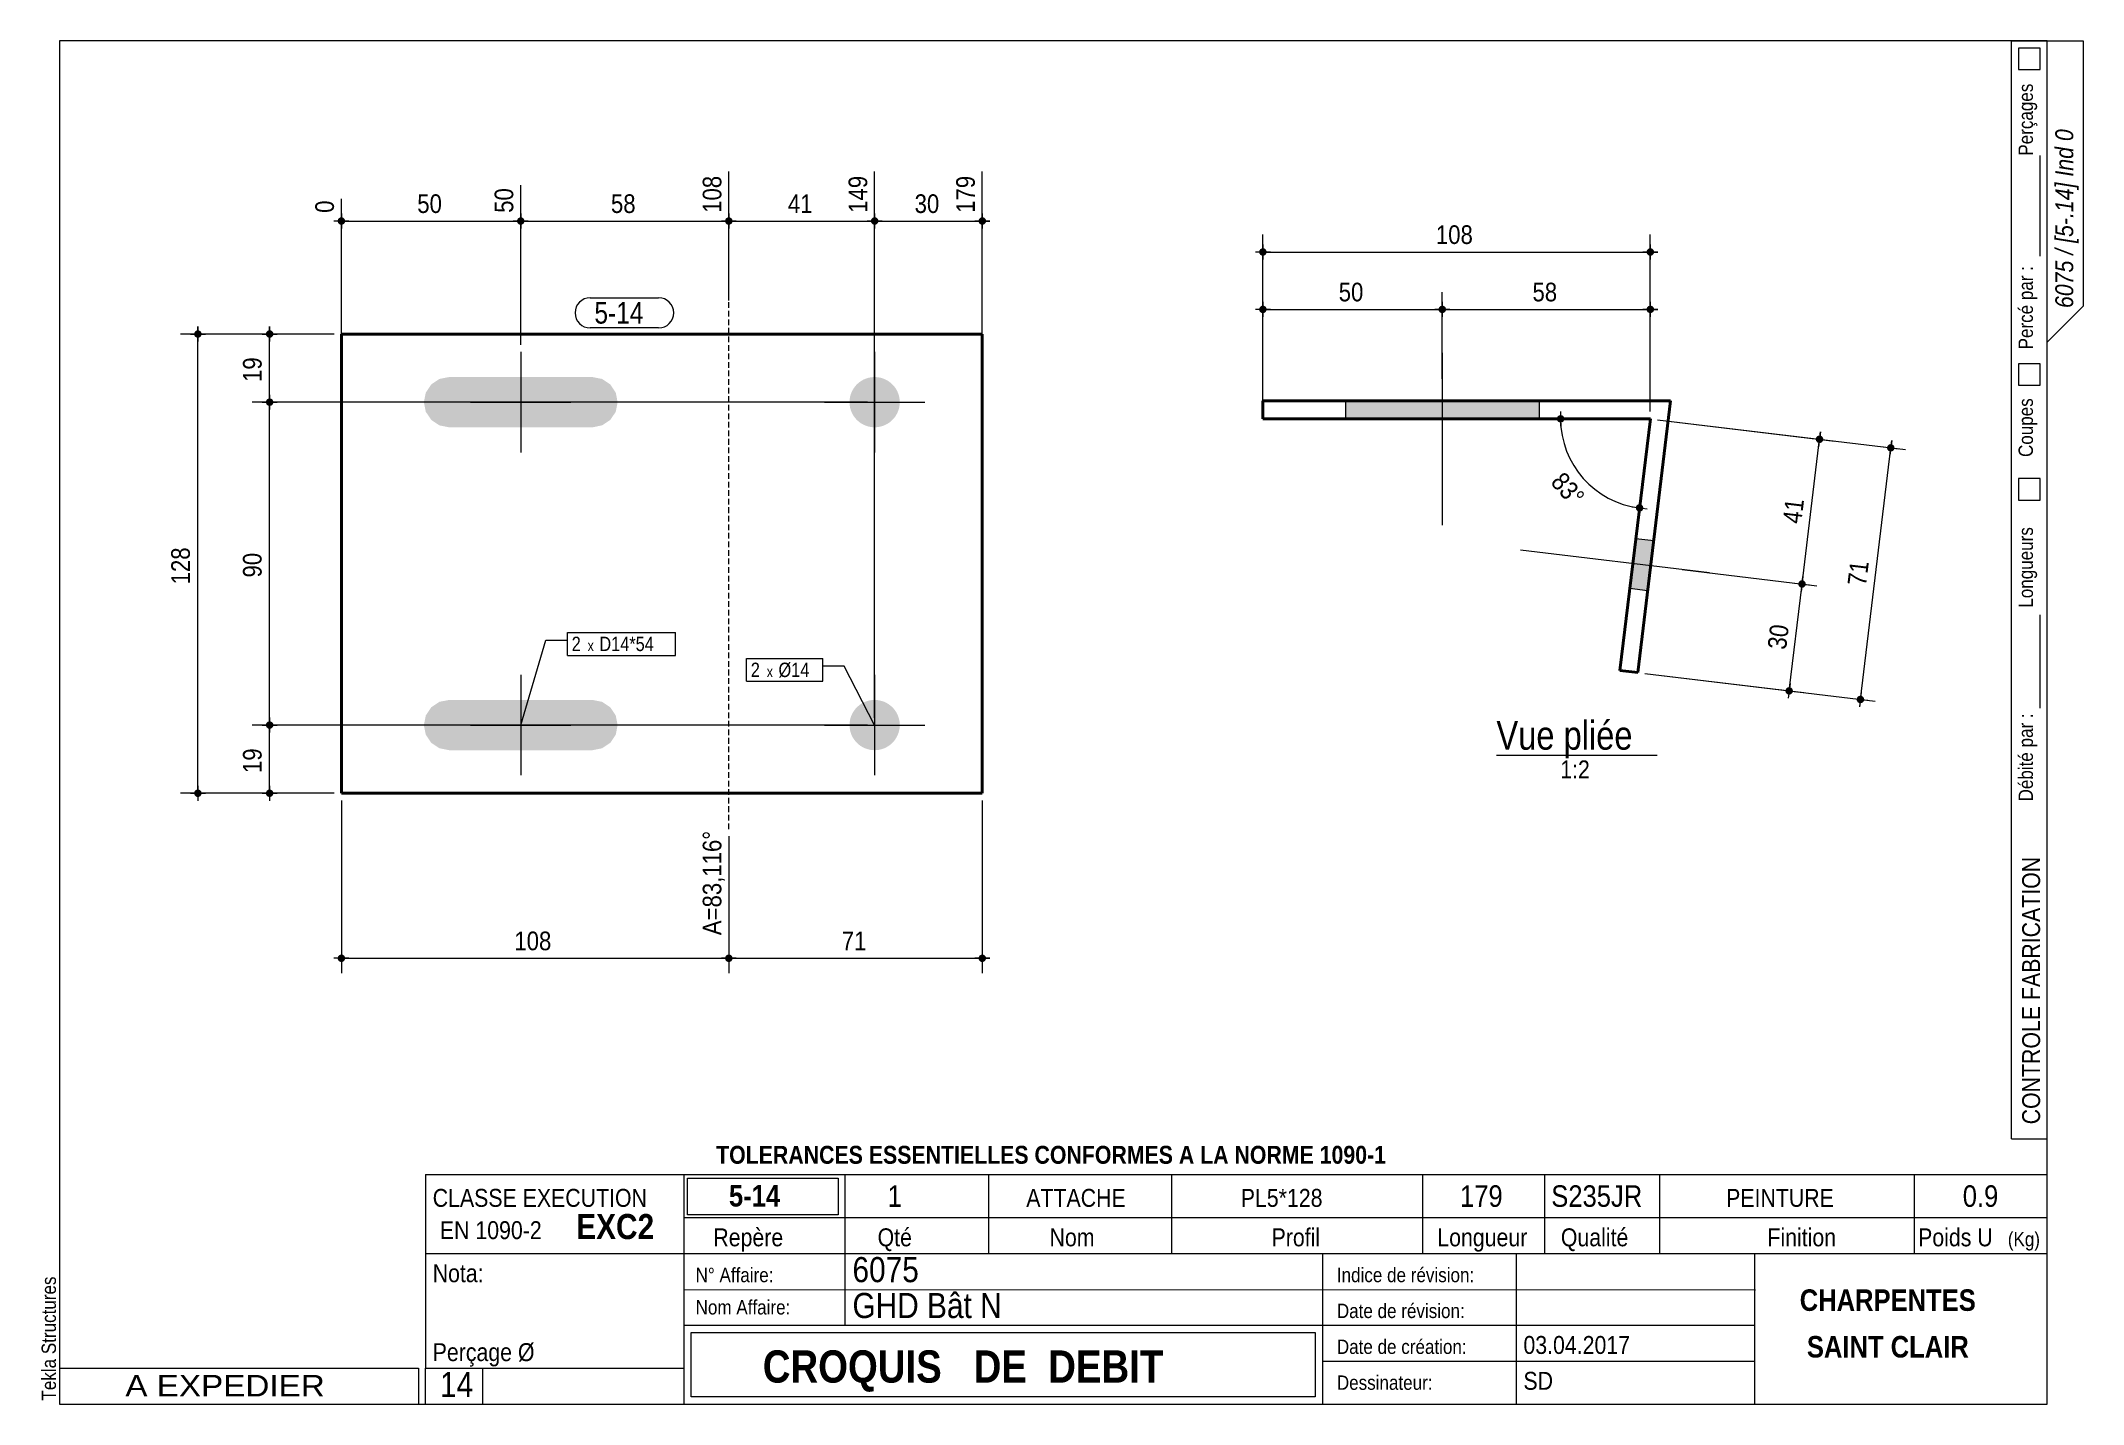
# Model space of a CAD drawing. Header units: millimetres. Extents: x 2 to 287, y 5 to 195.
import ezdxf

# ---------------------------------------------------------------- set-up
doc = ezdxf.new("R2010")
doc.units = ezdxf.units.MM
doc.linetypes.add('CACHE2', pattern=[1.190625, 0.79375, -0.396875])
for name, color, linetype, lineweight in [('Autre type objet', 1, 'Continuous', 0), ('Boulon', 7, 'Continuous', 0), ('Cache', 7, 'Continuous', 0), ('Cotation', 7, 'Continuous', 0), ('Désignation boulon', 3, 'Continuous', 0), ('Feuille dessin', 5, 'Continuous', 0), ('Piece', 2, 'Continuous', 0), ('Repère pièce', 3, 'Continuous', 0)]:
    doc.layers.add(name, color=color, linetype=linetype, lineweight=lineweight)
doc.styles.add('ARIAL', font='ARIAL.TTF')
doc.styles.add('ARIAL_BOLD', font='ARIALBD.TTF')
doc.styles.add('ARIAL_ITALIC', font='ARIALI.TTF')
doc.styles.add('ARIAL_NARROW', font='ARIAL.TTF')
doc.styles.add('COMIC_SANS_MS', font='COMIC.TTF')

# ---------------------------------------------------------------- blocks, each defined once
blk = doc.blocks.new('*A1')
at = {"layer": 'Boulon'}
for points in [[(118.5, 141.14), (118.42, 141.15), (118.33, 141.15), (118.24, 141.16), (118.16, 141.17), (118.07, 141.18), (117.99, 141.19), (117.9, 141.21), (117.82, 141.23), (117.74, 141.25), (117.65, 141.27), (117.57, 141.29), (117.49, 141.32), (117.41, 141.35), (117.33, 141.38), (117.25, 141.41), (117.17, 141.44), (117.09, 141.48), (117.01, 141.52), (116.94, 141.56), (116.86, 141.6), (116.79, 141.64), (116.71, 141.68), (116.64, 141.73), (116.57, 141.78), (116.5, 141.83), (116.43, 141.88), (116.37, 141.94), (116.3, 141.99), (116.24, 142.05), (116.17, 142.11), (116.11, 142.17), (116.05, 142.23), (115.99, 142.29), (115.94, 142.36), (115.88, 142.42), (115.83, 142.49), (115.78, 142.56), (115.73, 142.63), (115.68, 142.7), (115.63, 142.77), (115.59, 142.84), (115.54, 142.92), (115.5, 142.99), (115.46, 143.07), (115.42, 143.15), (115.39, 143.22), (115.35, 143.3), (115.32, 143.38), (115.29, 143.46), (115.26, 143.54), (115.24, 143.63), (115.21, 143.71), (115.19, 143.79), (115.17, 143.87), (115.15, 143.96), (115.14, 144.04), (115.13, 144.13), (115.11, 144.21), (115.1, 144.3), (115.1, 144.38), (115.09, 144.47), (115.09, 144.56), (115.09, 144.64), (115.09, 144.73), (115.09, 144.81), (115.1, 144.9), (115.1, 144.98), (115.11, 145.07), (115.13, 145.16), (115.14, 145.24), (115.15, 145.32), (115.17, 145.41), (115.19, 145.49), (115.21, 145.58), (115.24, 145.66), (115.26, 145.74), (115.29, 145.82), (115.32, 145.9), (115.35, 145.98), (115.39, 146.06), (115.42, 146.14), (115.46, 146.22), (115.5, 146.29), (115.54, 146.37), (115.59, 146.44), (115.63, 146.51), (115.68, 146.59), (115.73, 146.66), (115.78, 146.73), (115.83, 146.8), (115.88, 146.86), (115.94, 146.93), (115.99, 146.99), (116.05, 147.06), (116.11, 147.12), (116.17, 147.18), (116.24, 147.24), (116.3, 147.29), (116.37, 147.35), (116.43, 147.4), (116.5, 147.45), (116.57, 147.5), (116.64, 147.55), (116.71, 147.6), (116.79, 147.64), (116.86, 147.69), (116.94, 147.73), (117.01, 147.77), (117.09, 147.81), (117.17, 147.84), (117.25, 147.88), (117.33, 147.91), (117.41, 147.94), (117.49, 147.97), (117.57, 147.99), (117.65, 148.01), (117.74, 148.04), (117.82, 148.06), (117.9, 148.07), (117.99, 148.09), (118.07, 148.1), (118.16, 148.12), (118.24, 148.12), (118.33, 148.13), (118.42, 148.14), (118.5, 148.14), (118.59, 148.14), (118.67, 148.14), (118.76, 148.14), (118.84, 148.13), (118.93, 148.12), (119.02, 148.12), (119.1, 148.1), (119.19, 148.09), (119.27, 148.07), (119.35, 148.06), (119.44, 148.04), (119.52, 148.01), (119.6, 147.99), (119.69, 147.97), (119.77, 147.94), (119.85, 147.91), (119.93, 147.88), (120.01, 147.84), (120.08, 147.81), (120.16, 147.77), (120.24, 147.73), (120.31, 147.69), (120.39, 147.64), (120.46, 147.6), (120.53, 147.55), (120.6, 147.5), (120.67, 147.45), (120.74, 147.4), (120.81, 147.35), (120.87, 147.29), (120.94, 147.24), (121, 147.18), (121.06, 147.12), (121.12, 147.06), (121.18, 146.99), (121.24, 146.93), (121.29, 146.86), (121.35, 146.8), (121.4, 146.73), (121.45, 146.66), (121.5, 146.59), (121.54, 146.51), (121.59, 146.44), (121.63, 146.37), (121.67, 146.29), (121.71, 146.22), (121.75, 146.14), (121.79, 146.06), (121.82, 145.98), (121.85, 145.9), (121.88, 145.82), (121.91, 145.74), (121.94, 145.66), (121.96, 145.58), (121.98, 145.49), (122, 145.41), (122.02, 145.32), (122.04, 145.24), (122.05, 145.16), (122.06, 145.07), (122.07, 144.98), (122.08, 144.9), (122.08, 144.81), (122.09, 144.73), (122.09, 144.64), (122.09, 144.56), (122.08, 144.47), (122.08, 144.38), (122.07, 144.3), (122.06, 144.21), (122.05, 144.13), (122.04, 144.04), (122.02, 143.96), (122, 143.87), (121.98, 143.79), (121.96, 143.71), (121.94, 143.63), (121.91, 143.54), (121.88, 143.46), (121.85, 143.38), (121.82, 143.3), (121.79, 143.22), (121.75, 143.15), (121.71, 143.07), (121.67, 142.99), (121.63, 142.92), (121.59, 142.84), (121.54, 142.77), (121.5, 142.7), (121.45, 142.63), (121.4, 142.56), (121.35, 142.49), (121.29, 142.42), (121.24, 142.36), (121.18, 142.29), (121.12, 142.23), (121.06, 142.17), (121, 142.11), (120.94, 142.05), (120.87, 141.99), (120.81, 141.94), (120.74, 141.88), (120.67, 141.83), (120.6, 141.78), (120.53, 141.73), (120.46, 141.68), (120.39, 141.64), (120.31, 141.6), (120.24, 141.56), (120.16, 141.52), (120.08, 141.48), (120.01, 141.44), (119.93, 141.41), (119.85, 141.38), (119.77, 141.35), (119.69, 141.32), (119.6, 141.29), (119.52, 141.27), (119.44, 141.25), (119.35, 141.23), (119.27, 141.21), (119.19, 141.19), (119.1, 141.18), (119.02, 141.17), (118.93, 141.16), (118.84, 141.15), (118.76, 141.15), (118.67, 141.14), (118.59, 141.14)], [(118.5, 96.14), (118.42, 96.15), (118.33, 96.15), (118.24, 96.16), (118.16, 96.17), (118.07, 96.18), (117.99, 96.19), (117.9, 96.21), (117.82, 96.23), (117.74, 96.25), (117.65, 96.27), (117.57, 96.29), (117.49, 96.32), (117.41, 96.35), (117.33, 96.38), (117.25, 96.41), (117.17, 96.44), (117.09, 96.48), (117.01, 96.52), (116.94, 96.56), (116.86, 96.6), (116.79, 96.64), (116.71, 96.68), (116.64, 96.73), (116.57, 96.78), (116.5, 96.83), (116.43, 96.88), (116.37, 96.94), (116.3, 96.99), (116.24, 97.05), (116.17, 97.11), (116.11, 97.17), (116.05, 97.23), (115.99, 97.29), (115.94, 97.36), (115.88, 97.42), (115.83, 97.49), (115.78, 97.56), (115.73, 97.63), (115.68, 97.7), (115.63, 97.77), (115.59, 97.84), (115.54, 97.92), (115.5, 97.99), (115.46, 98.07), (115.42, 98.15), (115.39, 98.22), (115.35, 98.3), (115.32, 98.38), (115.29, 98.46), (115.26, 98.54), (115.24, 98.63), (115.21, 98.71), (115.19, 98.79), (115.17, 98.87), (115.15, 98.96), (115.14, 99.04), (115.13, 99.13), (115.11, 99.21), (115.1, 99.3), (115.1, 99.38), (115.09, 99.47), (115.09, 99.56), (115.09, 99.64), (115.09, 99.73), (115.09, 99.81), (115.1, 99.9), (115.1, 99.98), (115.11, 100.07), (115.13, 100.16), (115.14, 100.24), (115.15, 100.32), (115.17, 100.41), (115.19, 100.49), (115.21, 100.58), (115.24, 100.66), (115.26, 100.74), (115.29, 100.82), (115.32, 100.9), (115.35, 100.98), (115.39, 101.06), (115.42, 101.14), (115.46, 101.22), (115.5, 101.29), (115.54, 101.37), (115.59, 101.44), (115.63, 101.51), (115.68, 101.59), (115.73, 101.66), (115.78, 101.73), (115.83, 101.8), (115.88, 101.86), (115.94, 101.93), (115.99, 101.99), (116.05, 102.06), (116.11, 102.12), (116.17, 102.18), (116.24, 102.24), (116.3, 102.29), (116.37, 102.35), (116.43, 102.4), (116.5, 102.45), (116.57, 102.5), (116.64, 102.55), (116.71, 102.6), (116.79, 102.64), (116.86, 102.69), (116.94, 102.73), (117.01, 102.77), (117.09, 102.81), (117.17, 102.84), (117.25, 102.88), (117.33, 102.91), (117.41, 102.94), (117.49, 102.97), (117.57, 102.99), (117.65, 103.01), (117.74, 103.04), (117.82, 103.06), (117.9, 103.07), (117.99, 103.09), (118.07, 103.1), (118.16, 103.12), (118.24, 103.12), (118.33, 103.13), (118.42, 103.14), (118.5, 103.14), (118.59, 103.14), (118.67, 103.14), (118.76, 103.14), (118.84, 103.13), (118.93, 103.12), (119.02, 103.12), (119.1, 103.1), (119.19, 103.09), (119.27, 103.07), (119.35, 103.06), (119.44, 103.04), (119.52, 103.01), (119.6, 102.99), (119.69, 102.97), (119.77, 102.94), (119.85, 102.91), (119.93, 102.88), (120.01, 102.84), (120.08, 102.81), (120.16, 102.77), (120.24, 102.73), (120.31, 102.69), (120.39, 102.64), (120.46, 102.6), (120.53, 102.55), (120.6, 102.5), (120.67, 102.45), (120.74, 102.4), (120.81, 102.35), (120.87, 102.29), (120.94, 102.24), (121, 102.18), (121.06, 102.12), (121.12, 102.06), (121.18, 101.99), (121.24, 101.93), (121.29, 101.86), (121.35, 101.8), (121.4, 101.73), (121.45, 101.66), (121.5, 101.59), (121.54, 101.51), (121.59, 101.44), (121.63, 101.37), (121.67, 101.29), (121.71, 101.22), (121.75, 101.14), (121.79, 101.06), (121.82, 100.98), (121.85, 100.9), (121.88, 100.82), (121.91, 100.74), (121.94, 100.66), (121.96, 100.58), (121.98, 100.49), (122, 100.41), (122.02, 100.32), (122.04, 100.24), (122.05, 100.16), (122.06, 100.07), (122.07, 99.98), (122.08, 99.9), (122.08, 99.81), (122.09, 99.73), (122.09, 99.64), (122.09, 99.56), (122.08, 99.47), (122.08, 99.38), (122.07, 99.3), (122.06, 99.21), (122.05, 99.13), (122.04, 99.04), (122.02, 98.96), (122, 98.87), (121.98, 98.79), (121.96, 98.71), (121.94, 98.63), (121.91, 98.54), (121.88, 98.46), (121.85, 98.38), (121.82, 98.3), (121.79, 98.22), (121.75, 98.15), (121.71, 98.07), (121.67, 97.99), (121.63, 97.92), (121.59, 97.84), (121.54, 97.77), (121.5, 97.7), (121.45, 97.63), (121.4, 97.56), (121.35, 97.49), (121.29, 97.42), (121.24, 97.36), (121.18, 97.29), (121.12, 97.23), (121.06, 97.17), (121, 97.11), (120.94, 97.05), (120.87, 96.99), (120.81, 96.94), (120.74, 96.88), (120.67, 96.83), (120.6, 96.78), (120.53, 96.73), (120.46, 96.68), (120.39, 96.64), (120.31, 96.6), (120.24, 96.56), (120.16, 96.52), (120.08, 96.48), (120.01, 96.44), (119.93, 96.41), (119.85, 96.38), (119.77, 96.35), (119.69, 96.32), (119.6, 96.29), (119.52, 96.27), (119.44, 96.25), (119.35, 96.23), (119.27, 96.21), (119.19, 96.19), (119.1, 96.18), (119.02, 96.17), (118.93, 96.16), (118.84, 96.15), (118.76, 96.15), (118.67, 96.14), (118.59, 96.14)]]:
    blk.add_hatch(color=256, dxfattribs=at).paths.add_polyline_path(points, flags=17)
at = {"layer": 'Boulon', "linetype": 'Continuous', "lineweight": 0}
for p, q in [((118.59, 151.64), (118.59, 137.64)), ((111.59, 144.64), (125.59, 144.64)), ((118.59, 106.64), (118.59, 92.64)), ((111.59, 99.64), (125.59, 99.64))]:
    blk.add_line(p, q, dxfattribs=at)
blk = doc.blocks.new('*A2')
at = {"layer": 'Boulon'}
for points in [[(56.04, 143.3), (55.77, 144.64), (56.04, 145.98), (56.8, 147.12), (57.93, 147.88), (59.27, 148.14), (79.27, 148.14), (80.61, 147.88), (81.75, 147.12), (82.51, 145.98), (82.77, 144.64), (82.51, 143.3), (81.75, 142.17), (80.61, 141.41), (79.27, 141.14), (59.27, 141.14), (57.93, 141.41), (56.8, 142.17)], [(56.04, 98.3), (55.77, 99.64), (56.04, 100.98), (56.8, 102.12), (57.93, 102.88), (59.27, 103.14), (79.27, 103.14), (80.61, 102.88), (81.75, 102.12), (82.51, 100.98), (82.77, 99.64), (82.51, 98.3), (81.75, 97.17), (80.61, 96.41), (79.27, 96.14), (59.27, 96.14), (57.93, 96.41), (56.8, 97.17)]]:
    blk.add_hatch(color=256, dxfattribs=at).paths.add_polyline_path(points, flags=17)
at = {"layer": 'Boulon', "linetype": 'Continuous', "lineweight": 0}
for p, q in [((69.27, 151.64), (69.27, 137.64)), ((62.27, 144.64), (76.27, 144.64)), ((69.27, 106.64), (69.27, 92.64)), ((62.27, 99.64), (76.27, 99.64))]:
    blk.add_line(p, q, dxfattribs=at)
blk = doc.blocks.new('*A3')
at = {"layer": 'Cache', "color": 7, "linetype": 'CACHE2', "lineweight": 20}
blk.add_line((98.266561, 85.141727), (98.266561, 159.141727), dxfattribs=at)
at = {"layer": 'Piece', "color": 2, "linetype": 'Continuous', "lineweight": 40}
for p, q in [((133.588716, 154.141727), (44.277246, 154.141727)), ((44.277246, 154.141727), (44.277246, 90.141727)), ((133.588716, 154.141727), (133.588716, 90.141727)), ((133.588716, 90.141727), (44.277246, 90.141727))]:
    blk.add_line(p, q, dxfattribs=at)
blk = doc.blocks.new('*A4')
at = {"layer": 'Boulon'}
blk.add_hatch(color=256, dxfattribs=at).paths.add_polyline_path([(226.31, 118.37), (223.83, 118.67), (224.67, 125.62), (227.15, 125.32)], flags=17)
blk.add_hatch(color=256, dxfattribs=at).paths.add_polyline_path([(226.31, 118.37), (223.83, 118.67), (224.67, 125.62), (227.15, 125.32)], flags=17)
at = {"layer": 'Boulon', "linetype": 'Continuous', "lineweight": 0}
for p, q in [((227.15, 125.32), (224.67, 125.62)), ((227.15, 125.32), (224.67, 125.62)), ((234.92, 120.86), (208.61, 124.04)), ((234.92, 120.86), (208.61, 124.04)), ((226.31, 118.37), (223.83, 118.67)), ((226.31, 118.37), (223.83, 118.67))]:
    blk.add_line(p, q, dxfattribs=at)
blk = doc.blocks.new('*A5')
at = {"layer": 'Boulon'}
blk.add_hatch(color=256, dxfattribs=at).paths.add_polyline_path([(211.19, 144.82), (211.19, 142.32), (184.19, 142.32), (184.19, 144.82)], flags=17)
blk.add_hatch(color=256, dxfattribs=at).paths.add_polyline_path([(211.19, 144.82), (211.19, 142.32), (184.19, 142.32), (184.19, 144.82)], flags=17)
at = {"layer": 'Boulon', "linetype": 'Continuous', "lineweight": 0}
for p, q in [((197.69, 151.52), (197.69, 127.52)), ((197.69, 151.52), (197.69, 127.52)), ((184.19, 144.82), (184.19, 142.32)), ((184.19, 144.82), (184.19, 142.32)), ((211.19, 144.82), (211.19, 142.32)), ((211.19, 144.82), (211.19, 142.32))]:
    blk.add_line(p, q, dxfattribs=at)
blk = doc.blocks.new('*A6')
at = {"layer": 'Piece', "color": 2, "linetype": 'Continuous', "lineweight": 40}
for p, q in [((229.504138, 144.822467), (172.694851, 144.822467)), ((172.694851, 142.322467), (172.694851, 144.822467)), ((226.684166, 142.322467), (172.694851, 142.322467)), ((226.684166, 142.322467), (222.450543, 107.254946)), ((224.932521, 106.955303), (229.504138, 144.822467)), ((222.450543, 107.254946), (224.932521, 106.955303))]:
    blk.add_line(p, q, dxfattribs=at)
blk = doc.blocks.new('*A7')
at = {"layer": 'Feuille dessin', "linetype": 'Continuous', "lineweight": 0}
for p, q in [((282, 195), (5, 195)), ((5, 195), (5, 5)), ((282, 5), (282, 195)), ((5, 5), (282, 5))]:
    blk.add_line(p, q, dxfattribs=at)
at = {"layer": 'Feuille dessin', "style": 'ARIAL', "width": 0.85}
blk.add_text('Tekla Structures', height=2, rotation=90, dxfattribs=at).set_placement((4.5, 5.5))
blk = doc.blocks.new('*A8')
at = {"layer": 'Autre type objet', "linetype": 'Continuous', "lineweight": 0}
for p, q in [((56, 37), (92, 37)), ((56, 37), (56, 10)), ((92, 37), (92, 10)), ((56, 26), (92, 26)), ((56, 10), (92, 10)), ((56, 5), (56, 10)), ((64, 5), (64, 10)), ((56, 5), (64, 5))]:
    blk.add_line(p, q, dxfattribs=at)
at = {"layer": 'Autre type objet', "width": 0.85}
for s, height, style, p in [('CLASSE EXECUTION', 2.5, 'ARIAL', (57, 32.5)), ('EXC2', 3.5, 'ARIAL_BOLD', (77, 28)), ('EN 1090-2', 2.5, 'ARIAL', (58, 28)), ('Nota:', 2.5, 'ARIAL', (57, 22)), ('Perçage Ø', 2.5, 'ARIAL', (57, 11)), ('14', 3.5, 'ARIAL_NARROW', (58.014234, 6))]:
    blk.add_text(s, height=height, dxfattribs=dict(at, style=style)).set_placement(p)
blk = doc.blocks.new('*A9')
at = {"layer": 'Autre type objet', "linetype": 'Continuous', "lineweight": 0}
for p, q in [((277, 42), (277, 195)), ((277, 195), (287, 195)), ((278, 194), (278, 191)), ((281, 194), (278, 194)), ((281, 191), (281, 194)), ((282, 42), (282, 195)), ((287, 195), (287, 158)), ((278, 191), (281, 191)), ((281, 165), (281, 179)), ((287, 158), (282, 153)), ((278, 150), (278, 147)), ((281, 150), (278, 150)), ((281, 147), (281, 150)), ((278, 147), (281, 147)), ((278, 134), (278, 131)), ((281, 134), (278, 134)), ((281, 131), (281, 134)), ((278, 131), (281, 131)), ((281, 102), (281, 115)), ((277, 42), (282, 42))]:
    blk.add_line(p, q, dxfattribs=at)
at = {"layer": 'Autre type objet', "width": 0.85}
for s, height, style, p in [('Perçages', 2, 'ARIAL', (280, 179)), ('6075 / [5-.14] Ind 0', 2.5, 'ARIAL_ITALIC', (285.619109, 157.760245)), ('Percé par :', 2, 'ARIAL', (280, 152)), ('Coupes', 2, 'ARIAL', (280, 137)), ('Longueurs', 2, 'ARIAL', (280, 116)), ('Débité par :', 2, 'ARIAL', (280, 89)), ('CONTROLE FABRICATION', 2.5, 'ARIAL', (281, 44))]:
    blk.add_text(s, height=height, rotation=90, dxfattribs=dict(at, style=style)).set_placement(p)
blk = doc.blocks.new('*A10')
at = {"layer": 'Autre type objet', "linetype": 'Continuous', "lineweight": 0}
for p, q in [((92, 37), (282, 37)), ((92, 37), (92, 31)), ((114.5, 31), (114.5, 37)), ((134.5, 31), (134.5, 37)), ((160, 31), (160, 37)), ((195, 31), (195, 37)), ((212, 31), (212, 37)), ((228, 31), (228, 37)), ((263.5, 31), (263.5, 37)), ((282, 31), (282, 37)), ((92.51953, 36.5), (113.5, 36.5)), ((92.51953, 31.394341), (92.51953, 36.5)), ((113.5, 36.5), (113.5, 31.394341)), ((113.5, 31.394341), (92.51953, 31.394341)), ((92, 31), (282, 31)), ((92, 31), (92, 5)), ((114.5, 16), (114.5, 31)), ((134.5, 26), (134.5, 31)), ((160, 26), (160, 31)), ((195, 26), (195, 31)), ((212, 26), (212, 31)), ((228, 26), (228, 31)), ((263.5, 26), (263.5, 31)), ((282, 5), (282, 31)), ((92, 26), (282, 26)), ((181, 26), (181, 5)), ((208, 26), (208, 5)), ((241.262466, 5), (241.262466, 26)), ((92, 21), (241.327069, 20.935451)), ((92, 16), (181, 16)), ((93, 15), (180, 15)), ((93, 6), (93, 15)), ((180, 15), (180, 6)), ((181, 16), (241.297815, 16.021151)), ((181, 11), (241.217807, 10.969512)), ((180, 6), (93, 6)), ((92, 5), (282, 5))]:
    blk.add_line(p, q, dxfattribs=at)
at = {"layer": 'Autre type objet', "width": 0.85}
for s, height, style, p in [('TOLERANCES ESSENTIELLES CONFORMES A LA NORME 1090-1', 2.5, 'ARIAL_BOLD', (96.5, 38.5)), ('5-14', 3, 'ARIAL_BOLD', (98.285724, 32.540141)), ('1', 3, 'ARIAL', (120.389893, 32.5)), ('ATTACHE', 2.5, 'ARIAL', (139.718018, 32.5)), ('PL5*128', 2.5, 'ARIAL', (169.61084, 32.5)), ('179', 3, 'ARIAL', (200.165771, 32.5)), ('S235JR', 3, 'ARIAL', (212.880127, 32.5)), ('PEINTURE', 2.5, 'ARIAL', (237.24646, 32.5)), ('0.9', 3, 'ARIAL', (270.222412, 32.5)), ('Repère', 2.5, 'ARIAL', (96.112978, 27)), ('Qté', 2.5, 'ARIAL', (119, 27)), ('Nom', 2.5, 'ARIAL', (142.961426, 27)), ('Profil', 2.5, 'ARIAL', (173.903564, 27)), ('Longueur', 2.5, 'ARIAL', (197, 27)), ('Qualité', 2.5, 'ARIAL', (214.218018, 27)), ('Finition', 2.5, 'ARIAL', (243, 27)), ('Poids U', 2.5, 'ARIAL', (264, 27)), ('(Kg)', 2, 'ARIAL', (276.5, 27)), ('N° Affaire:', 2, 'ARIAL', (93.640566, 22)), ('6075', 3.5, 'ARIAL', (115.5, 22)), ('Indice de révision:', 2, 'ARIAL', (183, 22)), ('GHD Bât N', 3.5, 'ARIAL', (115.5, 17)), ('CHARPENTES', 3, 'ARIAL_BOLD', (247.5, 18)), ('Nom Affaire:', 2, 'ARIAL', (93.640566, 17.5)), ('Date de révision:', 2, 'ARIAL', (183, 17)), ('03.04.2017', 2.5, 'ARIAL', (209, 12)), ('SAINT CLAIR', 3, 'ARIAL_BOLD', (248.5, 11.5)), ('CROQUIS   DE  DEBIT', 4.5, 'ARIAL_BOLD', (103, 8)), ('Date de création:', 2, 'ARIAL', (183, 12)), ('Dessinateur:', 2, 'ARIAL', (183, 7)), ('SD', 2.5, 'ARIAL', (209, 7))]:
    blk.add_text(s, height=height, dxfattribs=dict(at, style=style)).set_placement(p)
blk = doc.blocks.new('*A11')
at = {"layer": 'Autre type objet', "linetype": 'Continuous', "lineweight": 0}
for p, q in [((5, 10), (55, 10)), ((5, 10), (5, 5)), ((55, 10), (55, 5)), ((5, 5), (55, 5))]:
    blk.add_line(p, q, dxfattribs=at)
at = {"layer": 'Autre type objet', "style": 'ARIAL', "width": 1.105}
blk.add_text('A EXPEDIER', height=3, dxfattribs=at).set_placement((14.169647, 6.073465))
blk = doc.blocks.new('*A12')
at = {"layer": 'Cotation'}
for points in [[(44.25, 169.37), (44.23, 169.37), (44.2, 169.37), (44.18, 169.38), (44.15, 169.38), (44.13, 169.39), (44.1, 169.4), (44.08, 169.41), (44.05, 169.42), (44.03, 169.43), (44.01, 169.44), (43.99, 169.46), (43.97, 169.47), (43.95, 169.49), (43.93, 169.5), (43.91, 169.52), (43.89, 169.54), (43.88, 169.56), (43.86, 169.58), (43.84, 169.6), (43.83, 169.62), (43.82, 169.64), (43.81, 169.67), (43.8, 169.69), (43.79, 169.71), (43.78, 169.74), (43.77, 169.76), (43.77, 169.79), (43.76, 169.81), (43.76, 169.84), (43.76, 169.86), (43.76, 169.89), (43.76, 169.91), (43.76, 169.94), (43.76, 169.96), (43.77, 169.99), (43.77, 170.01), (43.78, 170.04), (43.79, 170.06), (43.8, 170.09), (43.81, 170.11), (43.82, 170.13), (43.83, 170.16), (43.84, 170.18), (43.86, 170.2), (43.88, 170.22), (43.89, 170.24), (43.91, 170.26), (43.93, 170.27), (43.95, 170.29), (43.97, 170.31), (43.99, 170.32), (44.01, 170.33), (44.03, 170.35), (44.05, 170.36), (44.08, 170.37), (44.1, 170.38), (44.13, 170.39), (44.15, 170.39), (44.18, 170.4), (44.2, 170.4), (44.23, 170.41), (44.25, 170.41), (44.28, 170.41), (44.3, 170.41), (44.33, 170.41), (44.35, 170.4), (44.38, 170.4), (44.4, 170.39), (44.43, 170.39), (44.45, 170.38), (44.48, 170.37), (44.5, 170.36), (44.52, 170.35), (44.54, 170.33), (44.57, 170.32), (44.59, 170.31), (44.61, 170.29), (44.63, 170.27), (44.64, 170.26), (44.66, 170.24), (44.68, 170.22), (44.69, 170.2), (44.71, 170.18), (44.72, 170.16), (44.74, 170.13), (44.75, 170.11), (44.76, 170.09), (44.77, 170.06), (44.77, 170.04), (44.78, 170.01), (44.79, 169.99), (44.79, 169.96), (44.79, 169.94), (44.8, 169.91), (44.8, 169.89), (44.8, 169.86), (44.79, 169.84), (44.79, 169.81), (44.79, 169.79), (44.78, 169.76), (44.77, 169.74), (44.77, 169.71), (44.76, 169.69), (44.75, 169.67), (44.74, 169.64), (44.72, 169.62), (44.71, 169.6), (44.69, 169.58), (44.68, 169.56), (44.66, 169.54), (44.64, 169.52), (44.63, 169.5), (44.61, 169.49), (44.59, 169.47), (44.57, 169.46), (44.54, 169.44), (44.52, 169.43), (44.5, 169.42), (44.48, 169.41), (44.45, 169.4), (44.43, 169.39), (44.4, 169.38), (44.38, 169.38), (44.35, 169.37), (44.33, 169.37), (44.3, 169.37), (44.28, 169.37)], [(69.25, 169.37), (69.22, 169.37), (69.2, 169.37), (69.17, 169.38), (69.15, 169.38), (69.12, 169.39), (69.1, 169.4), (69.07, 169.41), (69.05, 169.42), (69.03, 169.43), (69, 169.44), (68.98, 169.46), (68.96, 169.47), (68.94, 169.49), (68.92, 169.5), (68.9, 169.52), (68.89, 169.54), (68.87, 169.56), (68.85, 169.58), (68.84, 169.6), (68.83, 169.62), (68.81, 169.64), (68.8, 169.67), (68.79, 169.69), (68.78, 169.71), (68.77, 169.74), (68.77, 169.76), (68.76, 169.79), (68.76, 169.81), (68.75, 169.84), (68.75, 169.86), (68.75, 169.89), (68.75, 169.91), (68.75, 169.94), (68.76, 169.96), (68.76, 169.99), (68.77, 170.01), (68.77, 170.04), (68.78, 170.06), (68.79, 170.09), (68.8, 170.11), (68.81, 170.13), (68.83, 170.16), (68.84, 170.18), (68.85, 170.2), (68.87, 170.22), (68.89, 170.24), (68.9, 170.26), (68.92, 170.27), (68.94, 170.29), (68.96, 170.31), (68.98, 170.32), (69, 170.33), (69.03, 170.35), (69.05, 170.36), (69.07, 170.37), (69.1, 170.38), (69.12, 170.39), (69.15, 170.39), (69.17, 170.4), (69.2, 170.4), (69.22, 170.41), (69.25, 170.41), (69.27, 170.41), (69.3, 170.41), (69.32, 170.41), (69.35, 170.4), (69.37, 170.4), (69.4, 170.39), (69.42, 170.39), (69.45, 170.38), (69.47, 170.37), (69.49, 170.36), (69.52, 170.35), (69.54, 170.33), (69.56, 170.32), (69.58, 170.31), (69.6, 170.29), (69.62, 170.27), (69.64, 170.26), (69.66, 170.24), (69.67, 170.22), (69.69, 170.2), (69.7, 170.18), (69.72, 170.16), (69.73, 170.13), (69.74, 170.11), (69.75, 170.09), (69.76, 170.06), (69.77, 170.04), (69.78, 170.01), (69.78, 169.99), (69.79, 169.96), (69.79, 169.94), (69.79, 169.91), (69.79, 169.89), (69.79, 169.86), (69.79, 169.84), (69.79, 169.81), (69.78, 169.79), (69.78, 169.76), (69.77, 169.74), (69.76, 169.71), (69.75, 169.69), (69.74, 169.67), (69.73, 169.64), (69.72, 169.62), (69.7, 169.6), (69.69, 169.58), (69.67, 169.56), (69.66, 169.54), (69.64, 169.52), (69.62, 169.5), (69.6, 169.49), (69.58, 169.47), (69.56, 169.46), (69.54, 169.44), (69.52, 169.43), (69.49, 169.42), (69.47, 169.41), (69.45, 169.4), (69.42, 169.39), (69.4, 169.38), (69.37, 169.38), (69.35, 169.37), (69.32, 169.37), (69.3, 169.37), (69.27, 169.37)]]:
    blk.add_hatch(color=256, dxfattribs=at).paths.add_polyline_path(points, flags=17)
at = {"layer": 'Cotation', "linetype": 'Continuous', "lineweight": 0}
for p, q in [((69.27, 152.64), (69.27, 174.89)), ((44.28, 91.14), (44.28, 172.96)), ((44.28, 170.93), (44.28, 168.85)), ((69.27, 170.93), (69.27, 168.85)), ((45.32, 169.89), (43.24, 169.89)), ((44.28, 169.89), (43.24, 169.89)), ((44.28, 169.89), (69.27, 169.89)), ((70.31, 169.89), (68.23, 169.89)), ((69.27, 169.89), (70.31, 169.89))]:
    blk.add_line(p, q, dxfattribs=at)
at = {"layer": 'Cotation'}
for p in [(44.28, 169.89), (69.27, 169.89)]:
    blk.add_point(p, dxfattribs=at)
at = {"layer": 'Cotation', "style": 'ARIAL', "width": 0.85}
blk.add_text('50', height=2.6, dxfattribs=at).set_placement((54.85, 171.01))
for s, p in [('50', (68.23, 171.03)), ('0', (43.24, 171.03))]:
    blk.add_text(s, height=2.6, rotation=90.0002, dxfattribs=at).set_placement(p)
blk = doc.blocks.new('*A13')
at = {"layer": 'Cotation'}
for points in [[(69.25, 169.37), (69.22, 169.37), (69.2, 169.37), (69.17, 169.38), (69.15, 169.38), (69.12, 169.39), (69.1, 169.4), (69.07, 169.41), (69.05, 169.42), (69.03, 169.43), (69, 169.44), (68.98, 169.46), (68.96, 169.47), (68.94, 169.49), (68.92, 169.5), (68.9, 169.52), (68.89, 169.54), (68.87, 169.56), (68.85, 169.58), (68.84, 169.6), (68.83, 169.62), (68.81, 169.64), (68.8, 169.67), (68.79, 169.69), (68.78, 169.71), (68.77, 169.74), (68.77, 169.76), (68.76, 169.79), (68.76, 169.81), (68.75, 169.84), (68.75, 169.86), (68.75, 169.89), (68.75, 169.91), (68.75, 169.94), (68.76, 169.96), (68.76, 169.99), (68.77, 170.01), (68.77, 170.04), (68.78, 170.06), (68.79, 170.09), (68.8, 170.11), (68.81, 170.13), (68.83, 170.16), (68.84, 170.18), (68.85, 170.2), (68.87, 170.22), (68.89, 170.24), (68.9, 170.26), (68.92, 170.27), (68.94, 170.29), (68.96, 170.31), (68.98, 170.32), (69, 170.33), (69.03, 170.35), (69.05, 170.36), (69.07, 170.37), (69.1, 170.38), (69.12, 170.39), (69.15, 170.39), (69.17, 170.4), (69.2, 170.4), (69.22, 170.41), (69.25, 170.41), (69.27, 170.41), (69.3, 170.41), (69.32, 170.41), (69.35, 170.4), (69.37, 170.4), (69.4, 170.39), (69.42, 170.39), (69.45, 170.38), (69.47, 170.37), (69.49, 170.36), (69.52, 170.35), (69.54, 170.33), (69.56, 170.32), (69.58, 170.31), (69.6, 170.29), (69.62, 170.27), (69.64, 170.26), (69.66, 170.24), (69.67, 170.22), (69.69, 170.2), (69.7, 170.18), (69.72, 170.16), (69.73, 170.13), (69.74, 170.11), (69.75, 170.09), (69.76, 170.06), (69.77, 170.04), (69.78, 170.01), (69.78, 169.99), (69.79, 169.96), (69.79, 169.94), (69.79, 169.91), (69.79, 169.89), (69.79, 169.86), (69.79, 169.84), (69.79, 169.81), (69.78, 169.79), (69.78, 169.76), (69.77, 169.74), (69.76, 169.71), (69.75, 169.69), (69.74, 169.67), (69.73, 169.64), (69.72, 169.62), (69.7, 169.6), (69.69, 169.58), (69.67, 169.56), (69.66, 169.54), (69.64, 169.52), (69.62, 169.5), (69.6, 169.49), (69.58, 169.47), (69.56, 169.46), (69.54, 169.44), (69.52, 169.43), (69.49, 169.42), (69.47, 169.41), (69.45, 169.4), (69.42, 169.39), (69.4, 169.38), (69.37, 169.38), (69.35, 169.37), (69.32, 169.37), (69.3, 169.37), (69.27, 169.37)], [(98.24, 169.37), (98.22, 169.37), (98.19, 169.37), (98.17, 169.38), (98.14, 169.38), (98.12, 169.39), (98.09, 169.4), (98.07, 169.41), (98.04, 169.42), (98.02, 169.43), (98, 169.44), (97.98, 169.46), (97.96, 169.47), (97.94, 169.49), (97.92, 169.5), (97.9, 169.52), (97.88, 169.54), (97.86, 169.56), (97.85, 169.58), (97.83, 169.6), (97.82, 169.62), (97.81, 169.64), (97.8, 169.67), (97.79, 169.69), (97.78, 169.71), (97.77, 169.74), (97.76, 169.76), (97.76, 169.79), (97.75, 169.81), (97.75, 169.84), (97.75, 169.86), (97.75, 169.89), (97.75, 169.91), (97.75, 169.94), (97.75, 169.96), (97.76, 169.99), (97.76, 170.01), (97.77, 170.04), (97.78, 170.06), (97.79, 170.09), (97.8, 170.11), (97.81, 170.13), (97.82, 170.16), (97.83, 170.18), (97.85, 170.2), (97.86, 170.22), (97.88, 170.24), (97.9, 170.26), (97.92, 170.27), (97.94, 170.29), (97.96, 170.31), (97.98, 170.32), (98, 170.33), (98.02, 170.35), (98.04, 170.36), (98.07, 170.37), (98.09, 170.38), (98.12, 170.39), (98.14, 170.39), (98.17, 170.4), (98.19, 170.4), (98.22, 170.41), (98.24, 170.41), (98.27, 170.41), (98.29, 170.41), (98.32, 170.41), (98.34, 170.4), (98.37, 170.4), (98.39, 170.39), (98.42, 170.39), (98.44, 170.38), (98.47, 170.37), (98.49, 170.36), (98.51, 170.35), (98.53, 170.33), (98.56, 170.32), (98.58, 170.31), (98.6, 170.29), (98.62, 170.27), (98.63, 170.26), (98.65, 170.24), (98.67, 170.22), (98.68, 170.2), (98.7, 170.18), (98.71, 170.16), (98.73, 170.13), (98.74, 170.11), (98.75, 170.09), (98.76, 170.06), (98.76, 170.04), (98.77, 170.01), (98.78, 169.99), (98.78, 169.96), (98.78, 169.94), (98.79, 169.91), (98.79, 169.89), (98.79, 169.86), (98.78, 169.84), (98.78, 169.81), (98.78, 169.79), (98.77, 169.76), (98.76, 169.74), (98.76, 169.71), (98.75, 169.69), (98.74, 169.67), (98.73, 169.64), (98.71, 169.62), (98.7, 169.6), (98.68, 169.58), (98.67, 169.56), (98.65, 169.54), (98.63, 169.52), (98.62, 169.5), (98.6, 169.49), (98.58, 169.47), (98.56, 169.46), (98.53, 169.44), (98.51, 169.43), (98.49, 169.42), (98.47, 169.41), (98.44, 169.4), (98.42, 169.39), (98.39, 169.38), (98.37, 169.38), (98.34, 169.37), (98.32, 169.37), (98.29, 169.37), (98.27, 169.37)]]:
    blk.add_hatch(color=256, dxfattribs=at).paths.add_polyline_path(points, flags=17)
at = {"layer": 'Cotation', "linetype": 'Continuous', "lineweight": 0}
for p, q in [((98.27, 158.83), (98.27, 176.81)), ((69.27, 152.64), (69.27, 174.89)), ((69.27, 170.93), (69.27, 168.85)), ((98.27, 170.93), (98.27, 168.85)), ((70.31, 169.89), (68.23, 169.89)), ((69.27, 169.89), (68.23, 169.89)), ((69.27, 169.89), (98.27, 169.89)), ((99.31, 169.89), (97.23, 169.89)), ((98.27, 169.89), (99.31, 169.89))]:
    blk.add_line(p, q, dxfattribs=at)
at = {"layer": 'Cotation'}
for p in [(69.27, 169.89), (98.27, 169.89)]:
    blk.add_point(p, dxfattribs=at)
at = {"layer": 'Cotation', "style": 'ARIAL', "width": 0.85}
blk.add_text('58', height=2.6, dxfattribs=at).set_placement((81.84, 171.01))
blk.add_text('108', height=2.6, rotation=90.0002, dxfattribs=at).set_placement((97.23, 171.03))
blk = doc.blocks.new('*A14')
at = {"layer": 'Cotation'}
for points in [[(98.24, 169.37), (98.22, 169.37), (98.19, 169.37), (98.17, 169.38), (98.14, 169.38), (98.12, 169.39), (98.09, 169.4), (98.07, 169.41), (98.04, 169.42), (98.02, 169.43), (98, 169.44), (97.98, 169.46), (97.96, 169.47), (97.94, 169.49), (97.92, 169.5), (97.9, 169.52), (97.88, 169.54), (97.86, 169.56), (97.85, 169.58), (97.83, 169.6), (97.82, 169.62), (97.81, 169.64), (97.8, 169.67), (97.79, 169.69), (97.78, 169.71), (97.77, 169.74), (97.76, 169.76), (97.76, 169.79), (97.75, 169.81), (97.75, 169.84), (97.75, 169.86), (97.75, 169.89), (97.75, 169.91), (97.75, 169.94), (97.75, 169.96), (97.76, 169.99), (97.76, 170.01), (97.77, 170.04), (97.78, 170.06), (97.79, 170.09), (97.8, 170.11), (97.81, 170.13), (97.82, 170.16), (97.83, 170.18), (97.85, 170.2), (97.86, 170.22), (97.88, 170.24), (97.9, 170.26), (97.92, 170.27), (97.94, 170.29), (97.96, 170.31), (97.98, 170.32), (98, 170.33), (98.02, 170.35), (98.04, 170.36), (98.07, 170.37), (98.09, 170.38), (98.12, 170.39), (98.14, 170.39), (98.17, 170.4), (98.19, 170.4), (98.22, 170.41), (98.24, 170.41), (98.27, 170.41), (98.29, 170.41), (98.32, 170.41), (98.34, 170.4), (98.37, 170.4), (98.39, 170.39), (98.42, 170.39), (98.44, 170.38), (98.47, 170.37), (98.49, 170.36), (98.51, 170.35), (98.53, 170.33), (98.56, 170.32), (98.58, 170.31), (98.6, 170.29), (98.62, 170.27), (98.63, 170.26), (98.65, 170.24), (98.67, 170.22), (98.68, 170.2), (98.7, 170.18), (98.71, 170.16), (98.73, 170.13), (98.74, 170.11), (98.75, 170.09), (98.76, 170.06), (98.76, 170.04), (98.77, 170.01), (98.78, 169.99), (98.78, 169.96), (98.78, 169.94), (98.79, 169.91), (98.79, 169.89), (98.79, 169.86), (98.78, 169.84), (98.78, 169.81), (98.78, 169.79), (98.77, 169.76), (98.76, 169.74), (98.76, 169.71), (98.75, 169.69), (98.74, 169.67), (98.73, 169.64), (98.71, 169.62), (98.7, 169.6), (98.68, 169.58), (98.67, 169.56), (98.65, 169.54), (98.63, 169.52), (98.62, 169.5), (98.6, 169.49), (98.58, 169.47), (98.56, 169.46), (98.53, 169.44), (98.51, 169.43), (98.49, 169.42), (98.47, 169.41), (98.44, 169.4), (98.42, 169.39), (98.39, 169.38), (98.37, 169.38), (98.34, 169.37), (98.32, 169.37), (98.29, 169.37), (98.27, 169.37)], [(118.56, 169.37), (118.53, 169.37), (118.51, 169.37), (118.48, 169.38), (118.46, 169.38), (118.43, 169.39), (118.41, 169.4), (118.39, 169.41), (118.36, 169.42), (118.34, 169.43), (118.32, 169.44), (118.3, 169.46), (118.28, 169.47), (118.26, 169.49), (118.24, 169.5), (118.22, 169.52), (118.2, 169.54), (118.18, 169.56), (118.17, 169.58), (118.15, 169.6), (118.14, 169.62), (118.13, 169.64), (118.12, 169.67), (118.11, 169.69), (118.1, 169.71), (118.09, 169.74), (118.08, 169.76), (118.08, 169.79), (118.07, 169.81), (118.07, 169.84), (118.07, 169.86), (118.07, 169.89), (118.07, 169.91), (118.07, 169.94), (118.07, 169.96), (118.08, 169.99), (118.08, 170.01), (118.09, 170.04), (118.1, 170.06), (118.11, 170.09), (118.12, 170.11), (118.13, 170.13), (118.14, 170.16), (118.15, 170.18), (118.17, 170.2), (118.18, 170.22), (118.2, 170.24), (118.22, 170.26), (118.24, 170.27), (118.26, 170.29), (118.28, 170.31), (118.3, 170.32), (118.32, 170.33), (118.34, 170.35), (118.36, 170.36), (118.39, 170.37), (118.41, 170.38), (118.43, 170.39), (118.46, 170.39), (118.48, 170.4), (118.51, 170.4), (118.53, 170.41), (118.56, 170.41), (118.59, 170.41), (118.61, 170.41), (118.64, 170.41), (118.66, 170.4), (118.69, 170.4), (118.71, 170.39), (118.74, 170.39), (118.76, 170.38), (118.78, 170.37), (118.81, 170.36), (118.83, 170.35), (118.85, 170.33), (118.87, 170.32), (118.9, 170.31), (118.92, 170.29), (118.93, 170.27), (118.95, 170.26), (118.97, 170.24), (118.99, 170.22), (119, 170.2), (119.02, 170.18), (119.03, 170.16), (119.04, 170.13), (119.06, 170.11), (119.07, 170.09), (119.08, 170.06), (119.08, 170.04), (119.09, 170.01), (119.1, 169.99), (119.1, 169.96), (119.1, 169.94), (119.11, 169.91), (119.11, 169.89), (119.11, 169.86), (119.1, 169.84), (119.1, 169.81), (119.1, 169.79), (119.09, 169.76), (119.08, 169.74), (119.08, 169.71), (119.07, 169.69), (119.06, 169.67), (119.04, 169.64), (119.03, 169.62), (119.02, 169.6), (119, 169.58), (118.99, 169.56), (118.97, 169.54), (118.95, 169.52), (118.93, 169.5), (118.92, 169.49), (118.9, 169.47), (118.87, 169.46), (118.85, 169.44), (118.83, 169.43), (118.81, 169.42), (118.78, 169.41), (118.76, 169.4), (118.74, 169.39), (118.71, 169.38), (118.69, 169.38), (118.66, 169.37), (118.64, 169.37), (118.61, 169.37), (118.59, 169.37)]]:
    blk.add_hatch(color=256, dxfattribs=at).paths.add_polyline_path(points, flags=17)
at = {"layer": 'Cotation', "linetype": 'Continuous', "lineweight": 0}
for p, q in [((98.27, 158.83), (98.27, 176.81)), ((118.59, 100.64), (118.59, 176.81)), ((98.27, 170.93), (98.27, 168.85)), ((118.59, 170.93), (118.59, 168.85)), ((99.31, 169.89), (97.23, 169.89)), ((98.27, 169.89), (97.23, 169.89)), ((98.27, 169.89), (118.59, 169.89)), ((119.63, 169.89), (117.55, 169.89)), ((118.59, 169.89), (119.63, 169.89))]:
    blk.add_line(p, q, dxfattribs=at)
at = {"layer": 'Cotation'}
for p in [(98.27, 169.89), (118.59, 169.89)]:
    blk.add_point(p, dxfattribs=at)
at = {"layer": 'Cotation', "style": 'ARIAL', "width": 0.85}
blk.add_text('149', height=2.6, rotation=90.0002, dxfattribs=at).set_placement((117.55, 171.03))
blk.add_text('41', height=2.6, dxfattribs=at).set_placement((106.5, 171.01))
blk = doc.blocks.new('*A15')
at = {"layer": 'Cotation'}
for points in [[(118.56, 169.37), (118.53, 169.37), (118.51, 169.37), (118.48, 169.38), (118.46, 169.38), (118.43, 169.39), (118.41, 169.4), (118.39, 169.41), (118.36, 169.42), (118.34, 169.43), (118.32, 169.44), (118.3, 169.46), (118.28, 169.47), (118.26, 169.49), (118.24, 169.5), (118.22, 169.52), (118.2, 169.54), (118.18, 169.56), (118.17, 169.58), (118.15, 169.6), (118.14, 169.62), (118.13, 169.64), (118.12, 169.67), (118.11, 169.69), (118.1, 169.71), (118.09, 169.74), (118.08, 169.76), (118.08, 169.79), (118.07, 169.81), (118.07, 169.84), (118.07, 169.86), (118.07, 169.89), (118.07, 169.91), (118.07, 169.94), (118.07, 169.96), (118.08, 169.99), (118.08, 170.01), (118.09, 170.04), (118.1, 170.06), (118.11, 170.09), (118.12, 170.11), (118.13, 170.13), (118.14, 170.16), (118.15, 170.18), (118.17, 170.2), (118.18, 170.22), (118.2, 170.24), (118.22, 170.26), (118.24, 170.27), (118.26, 170.29), (118.28, 170.31), (118.3, 170.32), (118.32, 170.33), (118.34, 170.35), (118.36, 170.36), (118.39, 170.37), (118.41, 170.38), (118.43, 170.39), (118.46, 170.39), (118.48, 170.4), (118.51, 170.4), (118.53, 170.41), (118.56, 170.41), (118.59, 170.41), (118.61, 170.41), (118.64, 170.41), (118.66, 170.4), (118.69, 170.4), (118.71, 170.39), (118.74, 170.39), (118.76, 170.38), (118.78, 170.37), (118.81, 170.36), (118.83, 170.35), (118.85, 170.33), (118.87, 170.32), (118.9, 170.31), (118.92, 170.29), (118.93, 170.27), (118.95, 170.26), (118.97, 170.24), (118.99, 170.22), (119, 170.2), (119.02, 170.18), (119.03, 170.16), (119.04, 170.13), (119.06, 170.11), (119.07, 170.09), (119.08, 170.06), (119.08, 170.04), (119.09, 170.01), (119.1, 169.99), (119.1, 169.96), (119.1, 169.94), (119.11, 169.91), (119.11, 169.89), (119.11, 169.86), (119.1, 169.84), (119.1, 169.81), (119.1, 169.79), (119.09, 169.76), (119.08, 169.74), (119.08, 169.71), (119.07, 169.69), (119.06, 169.67), (119.04, 169.64), (119.03, 169.62), (119.02, 169.6), (119, 169.58), (118.99, 169.56), (118.97, 169.54), (118.95, 169.52), (118.93, 169.5), (118.92, 169.49), (118.9, 169.47), (118.87, 169.46), (118.85, 169.44), (118.83, 169.43), (118.81, 169.42), (118.78, 169.41), (118.76, 169.4), (118.74, 169.39), (118.71, 169.38), (118.69, 169.38), (118.66, 169.37), (118.64, 169.37), (118.61, 169.37), (118.59, 169.37)], [(133.56, 169.37), (133.54, 169.37), (133.51, 169.37), (133.49, 169.38), (133.46, 169.38), (133.44, 169.39), (133.41, 169.4), (133.39, 169.41), (133.37, 169.42), (133.34, 169.43), (133.32, 169.44), (133.3, 169.46), (133.28, 169.47), (133.26, 169.49), (133.24, 169.5), (133.22, 169.52), (133.2, 169.54), (133.19, 169.56), (133.17, 169.58), (133.16, 169.6), (133.14, 169.62), (133.13, 169.64), (133.12, 169.67), (133.11, 169.69), (133.1, 169.71), (133.09, 169.74), (133.08, 169.76), (133.08, 169.79), (133.07, 169.81), (133.07, 169.84), (133.07, 169.86), (133.07, 169.89), (133.07, 169.91), (133.07, 169.94), (133.07, 169.96), (133.08, 169.99), (133.08, 170.01), (133.09, 170.04), (133.1, 170.06), (133.11, 170.09), (133.12, 170.11), (133.13, 170.13), (133.14, 170.16), (133.16, 170.18), (133.17, 170.2), (133.19, 170.22), (133.2, 170.24), (133.22, 170.26), (133.24, 170.27), (133.26, 170.29), (133.28, 170.31), (133.3, 170.32), (133.32, 170.33), (133.34, 170.35), (133.37, 170.36), (133.39, 170.37), (133.41, 170.38), (133.44, 170.39), (133.46, 170.39), (133.49, 170.4), (133.51, 170.4), (133.54, 170.41), (133.56, 170.41), (133.59, 170.41), (133.61, 170.41), (133.64, 170.41), (133.67, 170.4), (133.69, 170.4), (133.72, 170.39), (133.74, 170.39), (133.76, 170.38), (133.79, 170.37), (133.81, 170.36), (133.83, 170.35), (133.86, 170.33), (133.88, 170.32), (133.9, 170.31), (133.92, 170.29), (133.94, 170.27), (133.96, 170.26), (133.97, 170.24), (133.99, 170.22), (134.01, 170.2), (134.02, 170.18), (134.03, 170.16), (134.05, 170.13), (134.06, 170.11), (134.07, 170.09), (134.08, 170.06), (134.09, 170.04), (134.09, 170.01), (134.1, 169.99), (134.1, 169.96), (134.11, 169.94), (134.11, 169.91), (134.11, 169.89), (134.11, 169.86), (134.11, 169.84), (134.1, 169.81), (134.1, 169.79), (134.09, 169.76), (134.09, 169.74), (134.08, 169.71), (134.07, 169.69), (134.06, 169.67), (134.05, 169.64), (134.03, 169.62), (134.02, 169.6), (134.01, 169.58), (133.99, 169.56), (133.97, 169.54), (133.96, 169.52), (133.94, 169.5), (133.92, 169.49), (133.9, 169.47), (133.88, 169.46), (133.86, 169.44), (133.83, 169.43), (133.81, 169.42), (133.79, 169.41), (133.76, 169.4), (133.74, 169.39), (133.72, 169.38), (133.69, 169.38), (133.67, 169.37), (133.64, 169.37), (133.61, 169.37), (133.59, 169.37)]]:
    blk.add_hatch(color=256, dxfattribs=at).paths.add_polyline_path(points, flags=17)
at = {"layer": 'Cotation', "linetype": 'Continuous', "lineweight": 0}
for p, q in [((118.59, 100.64), (118.59, 176.81)), ((133.59, 91.14), (133.59, 176.81)), ((118.59, 170.93), (118.59, 168.85)), ((133.59, 170.93), (133.59, 168.85)), ((119.63, 169.89), (117.55, 169.89)), ((118.59, 169.89), (117.55, 169.89)), ((118.59, 169.89), (133.59, 169.89)), ((134.63, 169.89), (132.55, 169.89)), ((133.59, 169.89), (134.63, 169.89))]:
    blk.add_line(p, q, dxfattribs=at)
at = {"layer": 'Cotation'}
for p in [(118.59, 169.89), (133.59, 169.89)]:
    blk.add_point(p, dxfattribs=at)
at = {"layer": 'Cotation', "style": 'ARIAL', "width": 0.85}
blk.add_text('30', height=2.6, dxfattribs=at).set_placement((124.16, 171.01))
blk.add_text('179', height=2.6, rotation=90.0002, dxfattribs=at).set_placement((132.55, 171.03))
blk = doc.blocks.new('*A16')
at = {"layer": 'Cotation'}
for points in [[(24.25, 153.62), (24.23, 153.62), (24.2, 153.63), (24.18, 153.63), (24.15, 153.64), (24.13, 153.64), (24.1, 153.65), (24.08, 153.66), (24.05, 153.67), (24.03, 153.68), (24.01, 153.7), (23.99, 153.71), (23.97, 153.72), (23.95, 153.74), (23.93, 153.76), (23.91, 153.77), (23.89, 153.79), (23.88, 153.81), (23.86, 153.83), (23.84, 153.85), (23.83, 153.87), (23.82, 153.9), (23.81, 153.92), (23.8, 153.94), (23.79, 153.97), (23.78, 153.99), (23.77, 154.02), (23.77, 154.04), (23.76, 154.07), (23.76, 154.09), (23.76, 154.12), (23.76, 154.14), (23.76, 154.17), (23.76, 154.19), (23.76, 154.22), (23.77, 154.24), (23.77, 154.27), (23.78, 154.29), (23.79, 154.32), (23.8, 154.34), (23.81, 154.36), (23.82, 154.39), (23.83, 154.41), (23.84, 154.43), (23.86, 154.45), (23.88, 154.47), (23.89, 154.49), (23.91, 154.51), (23.93, 154.53), (23.95, 154.54), (23.97, 154.56), (23.99, 154.57), (24.01, 154.59), (24.03, 154.6), (24.05, 154.61), (24.08, 154.62), (24.1, 154.63), (24.13, 154.64), (24.15, 154.65), (24.18, 154.65), (24.2, 154.66), (24.23, 154.66), (24.25, 154.66), (24.28, 154.66), (24.3, 154.66), (24.33, 154.66), (24.35, 154.66), (24.38, 154.65), (24.4, 154.65), (24.43, 154.64), (24.45, 154.63), (24.48, 154.62), (24.5, 154.61), (24.52, 154.6), (24.54, 154.59), (24.57, 154.57), (24.59, 154.56), (24.61, 154.54), (24.63, 154.53), (24.64, 154.51), (24.66, 154.49), (24.68, 154.47), (24.69, 154.45), (24.71, 154.43), (24.72, 154.41), (24.74, 154.39), (24.75, 154.36), (24.76, 154.34), (24.77, 154.32), (24.77, 154.29), (24.78, 154.27), (24.79, 154.24), (24.79, 154.22), (24.79, 154.19), (24.8, 154.17), (24.8, 154.14), (24.8, 154.12), (24.79, 154.09), (24.79, 154.07), (24.79, 154.04), (24.78, 154.02), (24.77, 153.99), (24.77, 153.97), (24.76, 153.94), (24.75, 153.92), (24.74, 153.9), (24.72, 153.87), (24.71, 153.85), (24.69, 153.83), (24.68, 153.81), (24.66, 153.79), (24.64, 153.77), (24.63, 153.76), (24.61, 153.74), (24.59, 153.72), (24.57, 153.71), (24.54, 153.7), (24.52, 153.68), (24.5, 153.67), (24.48, 153.66), (24.45, 153.65), (24.43, 153.64), (24.4, 153.64), (24.38, 153.63), (24.35, 153.63), (24.33, 153.62), (24.3, 153.62), (24.28, 153.62)], [(24.25, 89.62), (24.23, 89.62), (24.2, 89.63), (24.18, 89.63), (24.15, 89.64), (24.13, 89.64), (24.1, 89.65), (24.08, 89.66), (24.05, 89.67), (24.03, 89.68), (24.01, 89.7), (23.99, 89.71), (23.97, 89.72), (23.95, 89.74), (23.93, 89.76), (23.91, 89.77), (23.89, 89.79), (23.88, 89.81), (23.86, 89.83), (23.84, 89.85), (23.83, 89.87), (23.82, 89.9), (23.81, 89.92), (23.8, 89.94), (23.79, 89.97), (23.78, 89.99), (23.77, 90.02), (23.77, 90.04), (23.76, 90.07), (23.76, 90.09), (23.76, 90.12), (23.76, 90.14), (23.76, 90.17), (23.76, 90.19), (23.76, 90.22), (23.77, 90.24), (23.77, 90.27), (23.78, 90.29), (23.79, 90.32), (23.8, 90.34), (23.81, 90.36), (23.82, 90.39), (23.83, 90.41), (23.84, 90.43), (23.86, 90.45), (23.88, 90.47), (23.89, 90.49), (23.91, 90.51), (23.93, 90.53), (23.95, 90.54), (23.97, 90.56), (23.99, 90.57), (24.01, 90.59), (24.03, 90.6), (24.05, 90.61), (24.08, 90.62), (24.1, 90.63), (24.13, 90.64), (24.15, 90.65), (24.18, 90.65), (24.2, 90.66), (24.23, 90.66), (24.25, 90.66), (24.28, 90.66), (24.3, 90.66), (24.33, 90.66), (24.35, 90.66), (24.38, 90.65), (24.4, 90.65), (24.43, 90.64), (24.45, 90.63), (24.48, 90.62), (24.5, 90.61), (24.52, 90.6), (24.54, 90.59), (24.57, 90.57), (24.59, 90.56), (24.61, 90.54), (24.63, 90.53), (24.64, 90.51), (24.66, 90.49), (24.68, 90.47), (24.69, 90.45), (24.71, 90.43), (24.72, 90.41), (24.74, 90.39), (24.75, 90.36), (24.76, 90.34), (24.77, 90.32), (24.77, 90.29), (24.78, 90.27), (24.79, 90.24), (24.79, 90.22), (24.79, 90.19), (24.8, 90.17), (24.8, 90.14), (24.8, 90.12), (24.79, 90.09), (24.79, 90.07), (24.79, 90.04), (24.78, 90.02), (24.77, 89.99), (24.77, 89.97), (24.76, 89.94), (24.75, 89.92), (24.74, 89.9), (24.72, 89.87), (24.71, 89.85), (24.69, 89.83), (24.68, 89.81), (24.66, 89.79), (24.64, 89.77), (24.63, 89.76), (24.61, 89.74), (24.59, 89.72), (24.57, 89.71), (24.54, 89.7), (24.52, 89.68), (24.5, 89.67), (24.48, 89.66), (24.45, 89.65), (24.43, 89.64), (24.4, 89.64), (24.38, 89.63), (24.35, 89.63), (24.33, 89.62), (24.3, 89.62), (24.28, 89.62)]]:
    blk.add_hatch(color=256, dxfattribs=at).paths.add_polyline_path(points, flags=17)
at = {"layer": 'Cotation', "linetype": 'Continuous', "lineweight": 0}
for p, q in [((43.28, 154.14), (21.86, 154.14)), ((23.24, 154.14), (25.32, 154.14)), ((24.28, 155.18), (24.28, 153.1)), ((24.28, 154.14), (24.28, 155.18)), ((24.28, 90.14), (24.28, 154.14)), ((24.28, 91.18), (24.28, 89.1)), ((43.28, 90.14), (21.86, 90.14)), ((23.24, 90.14), (25.32, 90.14)), ((24.28, 90.14), (24.28, 89.1))]:
    blk.add_line(p, q, dxfattribs=at)
at = {"layer": 'Cotation'}
for p in [(24.28, 154.14), (24.28, 90.14)]:
    blk.add_point(p, dxfattribs=at)
at = {"layer": 'Cotation', "style": 'ARIAL', "width": 0.85}
blk.add_text('128', height=2.6, rotation=90.0002, dxfattribs=at).set_placement((23.16, 119.25))
blk = doc.blocks.new('*A17')
at = {"layer": 'Cotation'}
for points in [[(34.25, 99.12), (34.23, 99.12), (34.2, 99.13), (34.18, 99.13), (34.15, 99.14), (34.13, 99.14), (34.1, 99.15), (34.08, 99.16), (34.05, 99.17), (34.03, 99.18), (34.01, 99.2), (33.99, 99.21), (33.97, 99.22), (33.95, 99.24), (33.93, 99.26), (33.91, 99.27), (33.89, 99.29), (33.88, 99.31), (33.86, 99.33), (33.84, 99.35), (33.83, 99.37), (33.82, 99.4), (33.81, 99.42), (33.8, 99.44), (33.79, 99.47), (33.78, 99.49), (33.77, 99.52), (33.77, 99.54), (33.76, 99.57), (33.76, 99.59), (33.76, 99.62), (33.76, 99.64), (33.76, 99.67), (33.76, 99.69), (33.76, 99.72), (33.77, 99.74), (33.77, 99.77), (33.78, 99.79), (33.79, 99.82), (33.8, 99.84), (33.81, 99.86), (33.82, 99.89), (33.83, 99.91), (33.84, 99.93), (33.86, 99.95), (33.88, 99.97), (33.89, 99.99), (33.91, 100.01), (33.93, 100.03), (33.95, 100.04), (33.97, 100.06), (33.99, 100.07), (34.01, 100.09), (34.03, 100.1), (34.05, 100.11), (34.08, 100.12), (34.1, 100.13), (34.13, 100.14), (34.15, 100.15), (34.18, 100.15), (34.2, 100.16), (34.23, 100.16), (34.25, 100.16), (34.28, 100.16), (34.3, 100.16), (34.33, 100.16), (34.35, 100.16), (34.38, 100.15), (34.4, 100.15), (34.43, 100.14), (34.45, 100.13), (34.48, 100.12), (34.5, 100.11), (34.52, 100.1), (34.54, 100.09), (34.57, 100.07), (34.59, 100.06), (34.61, 100.04), (34.63, 100.03), (34.64, 100.01), (34.66, 99.99), (34.68, 99.97), (34.69, 99.95), (34.71, 99.93), (34.72, 99.91), (34.74, 99.89), (34.75, 99.86), (34.76, 99.84), (34.77, 99.82), (34.77, 99.79), (34.78, 99.77), (34.79, 99.74), (34.79, 99.72), (34.79, 99.69), (34.8, 99.67), (34.8, 99.64), (34.8, 99.62), (34.79, 99.59), (34.79, 99.57), (34.79, 99.54), (34.78, 99.52), (34.77, 99.49), (34.77, 99.47), (34.76, 99.44), (34.75, 99.42), (34.74, 99.4), (34.72, 99.37), (34.71, 99.35), (34.69, 99.33), (34.68, 99.31), (34.66, 99.29), (34.64, 99.27), (34.63, 99.26), (34.61, 99.24), (34.59, 99.22), (34.57, 99.21), (34.54, 99.2), (34.52, 99.18), (34.5, 99.17), (34.48, 99.16), (34.45, 99.15), (34.43, 99.14), (34.4, 99.14), (34.38, 99.13), (34.35, 99.13), (34.33, 99.12), (34.3, 99.12), (34.28, 99.12)], [(34.25, 89.62), (34.23, 89.62), (34.2, 89.63), (34.18, 89.63), (34.15, 89.64), (34.13, 89.64), (34.1, 89.65), (34.08, 89.66), (34.05, 89.67), (34.03, 89.68), (34.01, 89.7), (33.99, 89.71), (33.97, 89.72), (33.95, 89.74), (33.93, 89.76), (33.91, 89.77), (33.89, 89.79), (33.88, 89.81), (33.86, 89.83), (33.84, 89.85), (33.83, 89.87), (33.82, 89.9), (33.81, 89.92), (33.8, 89.94), (33.79, 89.97), (33.78, 89.99), (33.77, 90.02), (33.77, 90.04), (33.76, 90.07), (33.76, 90.09), (33.76, 90.12), (33.76, 90.14), (33.76, 90.17), (33.76, 90.19), (33.76, 90.22), (33.77, 90.24), (33.77, 90.27), (33.78, 90.29), (33.79, 90.32), (33.8, 90.34), (33.81, 90.36), (33.82, 90.39), (33.83, 90.41), (33.84, 90.43), (33.86, 90.45), (33.88, 90.47), (33.89, 90.49), (33.91, 90.51), (33.93, 90.53), (33.95, 90.54), (33.97, 90.56), (33.99, 90.57), (34.01, 90.59), (34.03, 90.6), (34.05, 90.61), (34.08, 90.62), (34.1, 90.63), (34.13, 90.64), (34.15, 90.65), (34.18, 90.65), (34.2, 90.66), (34.23, 90.66), (34.25, 90.66), (34.28, 90.66), (34.3, 90.66), (34.33, 90.66), (34.35, 90.66), (34.38, 90.65), (34.4, 90.65), (34.43, 90.64), (34.45, 90.63), (34.48, 90.62), (34.5, 90.61), (34.52, 90.6), (34.54, 90.59), (34.57, 90.57), (34.59, 90.56), (34.61, 90.54), (34.63, 90.53), (34.64, 90.51), (34.66, 90.49), (34.68, 90.47), (34.69, 90.45), (34.71, 90.43), (34.72, 90.41), (34.74, 90.39), (34.75, 90.36), (34.76, 90.34), (34.77, 90.32), (34.77, 90.29), (34.78, 90.27), (34.79, 90.24), (34.79, 90.22), (34.79, 90.19), (34.8, 90.17), (34.8, 90.14), (34.8, 90.12), (34.79, 90.09), (34.79, 90.07), (34.79, 90.04), (34.78, 90.02), (34.77, 89.99), (34.77, 89.97), (34.76, 89.94), (34.75, 89.92), (34.74, 89.9), (34.72, 89.87), (34.71, 89.85), (34.69, 89.83), (34.68, 89.81), (34.66, 89.79), (34.64, 89.77), (34.63, 89.76), (34.61, 89.74), (34.59, 89.72), (34.57, 89.71), (34.54, 89.7), (34.52, 89.68), (34.5, 89.67), (34.48, 89.66), (34.45, 89.65), (34.43, 89.64), (34.4, 89.64), (34.38, 89.63), (34.35, 89.63), (34.33, 89.62), (34.3, 89.62), (34.28, 89.62)]]:
    blk.add_hatch(color=256, dxfattribs=at).paths.add_polyline_path(points, flags=17)
at = {"layer": 'Cotation', "linetype": 'Continuous', "lineweight": 0}
for p, q in [((117.59, 99.64), (31.86, 99.64)), ((33.24, 99.64), (35.32, 99.64)), ((34.28, 100.68), (34.28, 98.6)), ((34.28, 99.64), (34.28, 100.68)), ((34.28, 90.14), (34.28, 99.64)), ((34.28, 91.18), (34.28, 89.1)), ((43.28, 90.14), (31.86, 90.14)), ((33.24, 90.14), (35.32, 90.14)), ((34.28, 90.14), (34.28, 89.1))]:
    blk.add_line(p, q, dxfattribs=at)
at = {"layer": 'Cotation'}
for p in [(34.28, 99.64), (34.28, 90.14)]:
    blk.add_point(p, dxfattribs=at)
at = {"layer": 'Cotation', "style": 'ARIAL', "width": 0.85}
blk.add_text('19', height=2.6, rotation=90.0002, dxfattribs=at).set_placement((33.16, 92.96))
blk = doc.blocks.new('*A18')
at = {"layer": 'Cotation'}
for points in [[(34.25, 144.12), (34.23, 144.12), (34.2, 144.13), (34.18, 144.13), (34.15, 144.14), (34.13, 144.14), (34.1, 144.15), (34.08, 144.16), (34.05, 144.17), (34.03, 144.18), (34.01, 144.2), (33.99, 144.21), (33.97, 144.22), (33.95, 144.24), (33.93, 144.26), (33.91, 144.27), (33.89, 144.29), (33.88, 144.31), (33.86, 144.33), (33.84, 144.35), (33.83, 144.37), (33.82, 144.4), (33.81, 144.42), (33.8, 144.44), (33.79, 144.47), (33.78, 144.49), (33.77, 144.52), (33.77, 144.54), (33.76, 144.57), (33.76, 144.59), (33.76, 144.62), (33.76, 144.64), (33.76, 144.67), (33.76, 144.69), (33.76, 144.72), (33.77, 144.74), (33.77, 144.77), (33.78, 144.79), (33.79, 144.82), (33.8, 144.84), (33.81, 144.86), (33.82, 144.89), (33.83, 144.91), (33.84, 144.93), (33.86, 144.95), (33.88, 144.97), (33.89, 144.99), (33.91, 145.01), (33.93, 145.03), (33.95, 145.04), (33.97, 145.06), (33.99, 145.07), (34.01, 145.09), (34.03, 145.1), (34.05, 145.11), (34.08, 145.12), (34.1, 145.13), (34.13, 145.14), (34.15, 145.15), (34.18, 145.15), (34.2, 145.16), (34.23, 145.16), (34.25, 145.16), (34.28, 145.16), (34.3, 145.16), (34.33, 145.16), (34.35, 145.16), (34.38, 145.15), (34.4, 145.15), (34.43, 145.14), (34.45, 145.13), (34.48, 145.12), (34.5, 145.11), (34.52, 145.1), (34.54, 145.09), (34.57, 145.07), (34.59, 145.06), (34.61, 145.04), (34.63, 145.03), (34.64, 145.01), (34.66, 144.99), (34.68, 144.97), (34.69, 144.95), (34.71, 144.93), (34.72, 144.91), (34.74, 144.89), (34.75, 144.86), (34.76, 144.84), (34.77, 144.82), (34.77, 144.79), (34.78, 144.77), (34.79, 144.74), (34.79, 144.72), (34.79, 144.69), (34.8, 144.67), (34.8, 144.64), (34.8, 144.62), (34.79, 144.59), (34.79, 144.57), (34.79, 144.54), (34.78, 144.52), (34.77, 144.49), (34.77, 144.47), (34.76, 144.44), (34.75, 144.42), (34.74, 144.4), (34.72, 144.37), (34.71, 144.35), (34.69, 144.33), (34.68, 144.31), (34.66, 144.29), (34.64, 144.27), (34.63, 144.26), (34.61, 144.24), (34.59, 144.22), (34.57, 144.21), (34.54, 144.2), (34.52, 144.18), (34.5, 144.17), (34.48, 144.16), (34.45, 144.15), (34.43, 144.14), (34.4, 144.14), (34.38, 144.13), (34.35, 144.13), (34.33, 144.12), (34.3, 144.12), (34.28, 144.12)], [(34.25, 99.12), (34.23, 99.12), (34.2, 99.13), (34.18, 99.13), (34.15, 99.14), (34.13, 99.14), (34.1, 99.15), (34.08, 99.16), (34.05, 99.17), (34.03, 99.18), (34.01, 99.2), (33.99, 99.21), (33.97, 99.22), (33.95, 99.24), (33.93, 99.26), (33.91, 99.27), (33.89, 99.29), (33.88, 99.31), (33.86, 99.33), (33.84, 99.35), (33.83, 99.37), (33.82, 99.4), (33.81, 99.42), (33.8, 99.44), (33.79, 99.47), (33.78, 99.49), (33.77, 99.52), (33.77, 99.54), (33.76, 99.57), (33.76, 99.59), (33.76, 99.62), (33.76, 99.64), (33.76, 99.67), (33.76, 99.69), (33.76, 99.72), (33.77, 99.74), (33.77, 99.77), (33.78, 99.79), (33.79, 99.82), (33.8, 99.84), (33.81, 99.86), (33.82, 99.89), (33.83, 99.91), (33.84, 99.93), (33.86, 99.95), (33.88, 99.97), (33.89, 99.99), (33.91, 100.01), (33.93, 100.03), (33.95, 100.04), (33.97, 100.06), (33.99, 100.07), (34.01, 100.09), (34.03, 100.1), (34.05, 100.11), (34.08, 100.12), (34.1, 100.13), (34.13, 100.14), (34.15, 100.15), (34.18, 100.15), (34.2, 100.16), (34.23, 100.16), (34.25, 100.16), (34.28, 100.16), (34.3, 100.16), (34.33, 100.16), (34.35, 100.16), (34.38, 100.15), (34.4, 100.15), (34.43, 100.14), (34.45, 100.13), (34.48, 100.12), (34.5, 100.11), (34.52, 100.1), (34.54, 100.09), (34.57, 100.07), (34.59, 100.06), (34.61, 100.04), (34.63, 100.03), (34.64, 100.01), (34.66, 99.99), (34.68, 99.97), (34.69, 99.95), (34.71, 99.93), (34.72, 99.91), (34.74, 99.89), (34.75, 99.86), (34.76, 99.84), (34.77, 99.82), (34.77, 99.79), (34.78, 99.77), (34.79, 99.74), (34.79, 99.72), (34.79, 99.69), (34.8, 99.67), (34.8, 99.64), (34.8, 99.62), (34.79, 99.59), (34.79, 99.57), (34.79, 99.54), (34.78, 99.52), (34.77, 99.49), (34.77, 99.47), (34.76, 99.44), (34.75, 99.42), (34.74, 99.4), (34.72, 99.37), (34.71, 99.35), (34.69, 99.33), (34.68, 99.31), (34.66, 99.29), (34.64, 99.27), (34.63, 99.26), (34.61, 99.24), (34.59, 99.22), (34.57, 99.21), (34.54, 99.2), (34.52, 99.18), (34.5, 99.17), (34.48, 99.16), (34.45, 99.15), (34.43, 99.14), (34.4, 99.14), (34.38, 99.13), (34.35, 99.13), (34.33, 99.12), (34.3, 99.12), (34.28, 99.12)]]:
    blk.add_hatch(color=256, dxfattribs=at).paths.add_polyline_path(points, flags=17)
at = {"layer": 'Cotation', "linetype": 'Continuous', "lineweight": 0}
for p, q in [((34.28, 145.68), (34.28, 143.6)), ((34.28, 144.64), (34.28, 145.68)), ((117.59, 144.64), (31.86, 144.64)), ((33.24, 144.64), (35.32, 144.64)), ((34.28, 99.64), (34.28, 144.64)), ((117.59, 99.64), (31.86, 99.64)), ((33.24, 99.64), (35.32, 99.64)), ((34.28, 100.68), (34.28, 98.6)), ((34.28, 99.64), (34.28, 98.6))]:
    blk.add_line(p, q, dxfattribs=at)
at = {"layer": 'Cotation'}
for p in [(34.28, 144.64), (34.28, 99.64)]:
    blk.add_point(p, dxfattribs=at)
at = {"layer": 'Cotation', "style": 'ARIAL', "width": 0.85}
blk.add_text('90', height=2.6, rotation=90.0002, dxfattribs=at).set_placement((33.16, 120.21))
blk = doc.blocks.new('*A19')
at = {"layer": 'Cotation'}
for points in [[(34.25, 153.62), (34.23, 153.62), (34.2, 153.63), (34.18, 153.63), (34.15, 153.64), (34.13, 153.64), (34.1, 153.65), (34.08, 153.66), (34.05, 153.67), (34.03, 153.68), (34.01, 153.7), (33.99, 153.71), (33.97, 153.72), (33.95, 153.74), (33.93, 153.76), (33.91, 153.77), (33.89, 153.79), (33.88, 153.81), (33.86, 153.83), (33.84, 153.85), (33.83, 153.87), (33.82, 153.9), (33.81, 153.92), (33.8, 153.94), (33.79, 153.97), (33.78, 153.99), (33.77, 154.02), (33.77, 154.04), (33.76, 154.07), (33.76, 154.09), (33.76, 154.12), (33.76, 154.14), (33.76, 154.17), (33.76, 154.19), (33.76, 154.22), (33.77, 154.24), (33.77, 154.27), (33.78, 154.29), (33.79, 154.32), (33.8, 154.34), (33.81, 154.36), (33.82, 154.39), (33.83, 154.41), (33.84, 154.43), (33.86, 154.45), (33.88, 154.47), (33.89, 154.49), (33.91, 154.51), (33.93, 154.53), (33.95, 154.54), (33.97, 154.56), (33.99, 154.57), (34.01, 154.59), (34.03, 154.6), (34.05, 154.61), (34.08, 154.62), (34.1, 154.63), (34.13, 154.64), (34.15, 154.65), (34.18, 154.65), (34.2, 154.66), (34.23, 154.66), (34.25, 154.66), (34.28, 154.66), (34.3, 154.66), (34.33, 154.66), (34.35, 154.66), (34.38, 154.65), (34.4, 154.65), (34.43, 154.64), (34.45, 154.63), (34.48, 154.62), (34.5, 154.61), (34.52, 154.6), (34.54, 154.59), (34.57, 154.57), (34.59, 154.56), (34.61, 154.54), (34.63, 154.53), (34.64, 154.51), (34.66, 154.49), (34.68, 154.47), (34.69, 154.45), (34.71, 154.43), (34.72, 154.41), (34.74, 154.39), (34.75, 154.36), (34.76, 154.34), (34.77, 154.32), (34.77, 154.29), (34.78, 154.27), (34.79, 154.24), (34.79, 154.22), (34.79, 154.19), (34.8, 154.17), (34.8, 154.14), (34.8, 154.12), (34.79, 154.09), (34.79, 154.07), (34.79, 154.04), (34.78, 154.02), (34.77, 153.99), (34.77, 153.97), (34.76, 153.94), (34.75, 153.92), (34.74, 153.9), (34.72, 153.87), (34.71, 153.85), (34.69, 153.83), (34.68, 153.81), (34.66, 153.79), (34.64, 153.77), (34.63, 153.76), (34.61, 153.74), (34.59, 153.72), (34.57, 153.71), (34.54, 153.7), (34.52, 153.68), (34.5, 153.67), (34.48, 153.66), (34.45, 153.65), (34.43, 153.64), (34.4, 153.64), (34.38, 153.63), (34.35, 153.63), (34.33, 153.62), (34.3, 153.62), (34.28, 153.62)], [(34.25, 144.12), (34.23, 144.12), (34.2, 144.13), (34.18, 144.13), (34.15, 144.14), (34.13, 144.14), (34.1, 144.15), (34.08, 144.16), (34.05, 144.17), (34.03, 144.18), (34.01, 144.2), (33.99, 144.21), (33.97, 144.22), (33.95, 144.24), (33.93, 144.26), (33.91, 144.27), (33.89, 144.29), (33.88, 144.31), (33.86, 144.33), (33.84, 144.35), (33.83, 144.37), (33.82, 144.4), (33.81, 144.42), (33.8, 144.44), (33.79, 144.47), (33.78, 144.49), (33.77, 144.52), (33.77, 144.54), (33.76, 144.57), (33.76, 144.59), (33.76, 144.62), (33.76, 144.64), (33.76, 144.67), (33.76, 144.69), (33.76, 144.72), (33.77, 144.74), (33.77, 144.77), (33.78, 144.79), (33.79, 144.82), (33.8, 144.84), (33.81, 144.86), (33.82, 144.89), (33.83, 144.91), (33.84, 144.93), (33.86, 144.95), (33.88, 144.97), (33.89, 144.99), (33.91, 145.01), (33.93, 145.03), (33.95, 145.04), (33.97, 145.06), (33.99, 145.07), (34.01, 145.09), (34.03, 145.1), (34.05, 145.11), (34.08, 145.12), (34.1, 145.13), (34.13, 145.14), (34.15, 145.15), (34.18, 145.15), (34.2, 145.16), (34.23, 145.16), (34.25, 145.16), (34.28, 145.16), (34.3, 145.16), (34.33, 145.16), (34.35, 145.16), (34.38, 145.15), (34.4, 145.15), (34.43, 145.14), (34.45, 145.13), (34.48, 145.12), (34.5, 145.11), (34.52, 145.1), (34.54, 145.09), (34.57, 145.07), (34.59, 145.06), (34.61, 145.04), (34.63, 145.03), (34.64, 145.01), (34.66, 144.99), (34.68, 144.97), (34.69, 144.95), (34.71, 144.93), (34.72, 144.91), (34.74, 144.89), (34.75, 144.86), (34.76, 144.84), (34.77, 144.82), (34.77, 144.79), (34.78, 144.77), (34.79, 144.74), (34.79, 144.72), (34.79, 144.69), (34.8, 144.67), (34.8, 144.64), (34.8, 144.62), (34.79, 144.59), (34.79, 144.57), (34.79, 144.54), (34.78, 144.52), (34.77, 144.49), (34.77, 144.47), (34.76, 144.44), (34.75, 144.42), (34.74, 144.4), (34.72, 144.37), (34.71, 144.35), (34.69, 144.33), (34.68, 144.31), (34.66, 144.29), (34.64, 144.27), (34.63, 144.26), (34.61, 144.24), (34.59, 144.22), (34.57, 144.21), (34.54, 144.2), (34.52, 144.18), (34.5, 144.17), (34.48, 144.16), (34.45, 144.15), (34.43, 144.14), (34.4, 144.14), (34.38, 144.13), (34.35, 144.13), (34.33, 144.12), (34.3, 144.12), (34.28, 144.12)]]:
    blk.add_hatch(color=256, dxfattribs=at).paths.add_polyline_path(points, flags=17)
at = {"layer": 'Cotation', "linetype": 'Continuous', "lineweight": 0}
for p, q in [((43.28, 154.14), (31.86, 154.14)), ((33.24, 154.14), (35.32, 154.14)), ((34.28, 155.18), (34.28, 153.1)), ((34.28, 154.14), (34.28, 155.18)), ((34.28, 144.64), (34.28, 154.14)), ((34.28, 145.68), (34.28, 143.6)), ((117.59, 144.64), (31.86, 144.64)), ((33.24, 144.64), (35.32, 144.64)), ((34.28, 144.64), (34.28, 143.6))]:
    blk.add_line(p, q, dxfattribs=at)
at = {"layer": 'Cotation'}
for p in [(34.28, 154.14), (34.28, 144.64)]:
    blk.add_point(p, dxfattribs=at)
at = {"layer": 'Cotation', "style": 'ARIAL', "width": 0.85}
blk.add_text('19', height=2.6, rotation=90.0002, dxfattribs=at).set_placement((33.16, 147.46))
blk = doc.blocks.new('*A20')
at = {"layer": 'Cotation'}
for points in [[(44.25, 66.62), (44.23, 66.62), (44.2, 66.63), (44.18, 66.63), (44.15, 66.64), (44.13, 66.64), (44.1, 66.65), (44.08, 66.66), (44.05, 66.67), (44.03, 66.68), (44.01, 66.7), (43.99, 66.71), (43.97, 66.72), (43.95, 66.74), (43.93, 66.76), (43.91, 66.77), (43.89, 66.79), (43.88, 66.81), (43.86, 66.83), (43.84, 66.85), (43.83, 66.87), (43.82, 66.9), (43.81, 66.92), (43.8, 66.94), (43.79, 66.97), (43.78, 66.99), (43.77, 67.02), (43.77, 67.04), (43.76, 67.07), (43.76, 67.09), (43.76, 67.12), (43.76, 67.14), (43.76, 67.17), (43.76, 67.19), (43.76, 67.22), (43.77, 67.24), (43.77, 67.27), (43.78, 67.29), (43.79, 67.32), (43.8, 67.34), (43.81, 67.36), (43.82, 67.39), (43.83, 67.41), (43.84, 67.43), (43.86, 67.45), (43.88, 67.47), (43.89, 67.49), (43.91, 67.51), (43.93, 67.53), (43.95, 67.54), (43.97, 67.56), (43.99, 67.57), (44.01, 67.59), (44.03, 67.6), (44.05, 67.61), (44.08, 67.62), (44.1, 67.63), (44.13, 67.64), (44.15, 67.65), (44.18, 67.65), (44.2, 67.66), (44.23, 67.66), (44.25, 67.66), (44.28, 67.66), (44.3, 67.66), (44.33, 67.66), (44.35, 67.66), (44.38, 67.65), (44.4, 67.65), (44.43, 67.64), (44.45, 67.63), (44.48, 67.62), (44.5, 67.61), (44.52, 67.6), (44.54, 67.59), (44.57, 67.57), (44.59, 67.56), (44.61, 67.54), (44.63, 67.53), (44.64, 67.51), (44.66, 67.49), (44.68, 67.47), (44.69, 67.45), (44.71, 67.43), (44.72, 67.41), (44.74, 67.39), (44.75, 67.36), (44.76, 67.34), (44.77, 67.32), (44.77, 67.29), (44.78, 67.27), (44.79, 67.24), (44.79, 67.22), (44.79, 67.19), (44.8, 67.17), (44.8, 67.14), (44.8, 67.12), (44.79, 67.09), (44.79, 67.07), (44.79, 67.04), (44.78, 67.02), (44.77, 66.99), (44.77, 66.97), (44.76, 66.94), (44.75, 66.92), (44.74, 66.9), (44.72, 66.87), (44.71, 66.85), (44.69, 66.83), (44.68, 66.81), (44.66, 66.79), (44.64, 66.77), (44.63, 66.76), (44.61, 66.74), (44.59, 66.72), (44.57, 66.71), (44.54, 66.7), (44.52, 66.68), (44.5, 66.67), (44.48, 66.66), (44.45, 66.65), (44.43, 66.64), (44.4, 66.64), (44.38, 66.63), (44.35, 66.63), (44.33, 66.62), (44.3, 66.62), (44.28, 66.62)], [(98.24, 66.62), (98.22, 66.62), (98.19, 66.63), (98.17, 66.63), (98.14, 66.64), (98.12, 66.64), (98.09, 66.65), (98.07, 66.66), (98.04, 66.67), (98.02, 66.68), (98, 66.7), (97.98, 66.71), (97.96, 66.72), (97.94, 66.74), (97.92, 66.76), (97.9, 66.77), (97.88, 66.79), (97.86, 66.81), (97.85, 66.83), (97.83, 66.85), (97.82, 66.87), (97.81, 66.9), (97.8, 66.92), (97.79, 66.94), (97.78, 66.97), (97.77, 66.99), (97.76, 67.02), (97.76, 67.04), (97.75, 67.07), (97.75, 67.09), (97.75, 67.12), (97.75, 67.14), (97.75, 67.17), (97.75, 67.19), (97.75, 67.22), (97.76, 67.24), (97.76, 67.27), (97.77, 67.29), (97.78, 67.32), (97.79, 67.34), (97.8, 67.36), (97.81, 67.39), (97.82, 67.41), (97.83, 67.43), (97.85, 67.45), (97.86, 67.47), (97.88, 67.49), (97.9, 67.51), (97.92, 67.53), (97.94, 67.54), (97.96, 67.56), (97.98, 67.57), (98, 67.59), (98.02, 67.6), (98.04, 67.61), (98.07, 67.62), (98.09, 67.63), (98.12, 67.64), (98.14, 67.65), (98.17, 67.65), (98.19, 67.66), (98.22, 67.66), (98.24, 67.66), (98.27, 67.66), (98.29, 67.66), (98.32, 67.66), (98.34, 67.66), (98.37, 67.65), (98.39, 67.65), (98.42, 67.64), (98.44, 67.63), (98.47, 67.62), (98.49, 67.61), (98.51, 67.6), (98.53, 67.59), (98.56, 67.57), (98.58, 67.56), (98.6, 67.54), (98.62, 67.53), (98.63, 67.51), (98.65, 67.49), (98.67, 67.47), (98.68, 67.45), (98.7, 67.43), (98.71, 67.41), (98.73, 67.39), (98.74, 67.36), (98.75, 67.34), (98.76, 67.32), (98.76, 67.29), (98.77, 67.27), (98.78, 67.24), (98.78, 67.22), (98.78, 67.19), (98.79, 67.17), (98.79, 67.14), (98.79, 67.12), (98.78, 67.09), (98.78, 67.07), (98.78, 67.04), (98.77, 67.02), (98.76, 66.99), (98.76, 66.97), (98.75, 66.94), (98.74, 66.92), (98.73, 66.9), (98.71, 66.87), (98.7, 66.85), (98.68, 66.83), (98.67, 66.81), (98.65, 66.79), (98.63, 66.77), (98.62, 66.76), (98.6, 66.74), (98.58, 66.72), (98.56, 66.71), (98.53, 66.7), (98.51, 66.68), (98.49, 66.67), (98.47, 66.66), (98.44, 66.65), (98.42, 66.64), (98.39, 66.64), (98.37, 66.63), (98.34, 66.63), (98.32, 66.62), (98.29, 66.62), (98.27, 66.62)]]:
    blk.add_hatch(color=256, dxfattribs=at).paths.add_polyline_path(points, flags=17)
at = {"layer": 'Cotation', "linetype": 'Continuous', "lineweight": 0}
for p, q in [((44.28, 89.14), (44.28, 65.06)), ((98.27, 84.14), (98.27, 65.06)), ((45.32, 67.14), (43.24, 67.14)), ((44.28, 67.14), (43.24, 67.14)), ((44.28, 68.18), (44.28, 66.1)), ((44.28, 67.14), (98.27, 67.14)), ((99.31, 67.14), (97.23, 67.14)), ((98.27, 68.18), (98.27, 66.1)), ((98.27, 67.14), (99.31, 67.14))]:
    blk.add_line(p, q, dxfattribs=at)
at = {"layer": 'Cotation'}
for p in [(44.28, 67.14), (98.27, 67.14)]:
    blk.add_point(p, dxfattribs=at)
at = {"layer": 'Cotation', "style": 'ARIAL', "width": 0.85}
blk.add_text('108', height=2.6, dxfattribs=at).set_placement((68.38, 68.26))
blk = doc.blocks.new('*A21')
at = {"layer": 'Cotation'}
for points in [[(98.24, 66.62), (98.22, 66.62), (98.19, 66.63), (98.17, 66.63), (98.14, 66.64), (98.12, 66.64), (98.09, 66.65), (98.07, 66.66), (98.04, 66.67), (98.02, 66.68), (98, 66.7), (97.98, 66.71), (97.96, 66.72), (97.94, 66.74), (97.92, 66.76), (97.9, 66.77), (97.88, 66.79), (97.86, 66.81), (97.85, 66.83), (97.83, 66.85), (97.82, 66.87), (97.81, 66.9), (97.8, 66.92), (97.79, 66.94), (97.78, 66.97), (97.77, 66.99), (97.76, 67.02), (97.76, 67.04), (97.75, 67.07), (97.75, 67.09), (97.75, 67.12), (97.75, 67.14), (97.75, 67.17), (97.75, 67.19), (97.75, 67.22), (97.76, 67.24), (97.76, 67.27), (97.77, 67.29), (97.78, 67.32), (97.79, 67.34), (97.8, 67.36), (97.81, 67.39), (97.82, 67.41), (97.83, 67.43), (97.85, 67.45), (97.86, 67.47), (97.88, 67.49), (97.9, 67.51), (97.92, 67.53), (97.94, 67.54), (97.96, 67.56), (97.98, 67.57), (98, 67.59), (98.02, 67.6), (98.04, 67.61), (98.07, 67.62), (98.09, 67.63), (98.12, 67.64), (98.14, 67.65), (98.17, 67.65), (98.19, 67.66), (98.22, 67.66), (98.24, 67.66), (98.27, 67.66), (98.29, 67.66), (98.32, 67.66), (98.34, 67.66), (98.37, 67.65), (98.39, 67.65), (98.42, 67.64), (98.44, 67.63), (98.47, 67.62), (98.49, 67.61), (98.51, 67.6), (98.53, 67.59), (98.56, 67.57), (98.58, 67.56), (98.6, 67.54), (98.62, 67.53), (98.63, 67.51), (98.65, 67.49), (98.67, 67.47), (98.68, 67.45), (98.7, 67.43), (98.71, 67.41), (98.73, 67.39), (98.74, 67.36), (98.75, 67.34), (98.76, 67.32), (98.76, 67.29), (98.77, 67.27), (98.78, 67.24), (98.78, 67.22), (98.78, 67.19), (98.79, 67.17), (98.79, 67.14), (98.79, 67.12), (98.78, 67.09), (98.78, 67.07), (98.78, 67.04), (98.77, 67.02), (98.76, 66.99), (98.76, 66.97), (98.75, 66.94), (98.74, 66.92), (98.73, 66.9), (98.71, 66.87), (98.7, 66.85), (98.68, 66.83), (98.67, 66.81), (98.65, 66.79), (98.63, 66.77), (98.62, 66.76), (98.6, 66.74), (98.58, 66.72), (98.56, 66.71), (98.53, 66.7), (98.51, 66.68), (98.49, 66.67), (98.47, 66.66), (98.44, 66.65), (98.42, 66.64), (98.39, 66.64), (98.37, 66.63), (98.34, 66.63), (98.32, 66.62), (98.29, 66.62), (98.27, 66.62)], [(133.56, 66.62), (133.54, 66.62), (133.51, 66.63), (133.49, 66.63), (133.46, 66.64), (133.44, 66.64), (133.41, 66.65), (133.39, 66.66), (133.37, 66.67), (133.34, 66.68), (133.32, 66.7), (133.3, 66.71), (133.28, 66.72), (133.26, 66.74), (133.24, 66.76), (133.22, 66.77), (133.2, 66.79), (133.19, 66.81), (133.17, 66.83), (133.16, 66.85), (133.14, 66.87), (133.13, 66.9), (133.12, 66.92), (133.11, 66.94), (133.1, 66.97), (133.09, 66.99), (133.08, 67.02), (133.08, 67.04), (133.07, 67.07), (133.07, 67.09), (133.07, 67.12), (133.07, 67.14), (133.07, 67.17), (133.07, 67.19), (133.07, 67.22), (133.08, 67.24), (133.08, 67.27), (133.09, 67.29), (133.1, 67.32), (133.11, 67.34), (133.12, 67.36), (133.13, 67.39), (133.14, 67.41), (133.16, 67.43), (133.17, 67.45), (133.19, 67.47), (133.2, 67.49), (133.22, 67.51), (133.24, 67.53), (133.26, 67.54), (133.28, 67.56), (133.3, 67.57), (133.32, 67.59), (133.34, 67.6), (133.37, 67.61), (133.39, 67.62), (133.41, 67.63), (133.44, 67.64), (133.46, 67.65), (133.49, 67.65), (133.51, 67.66), (133.54, 67.66), (133.56, 67.66), (133.59, 67.66), (133.61, 67.66), (133.64, 67.66), (133.67, 67.66), (133.69, 67.65), (133.72, 67.65), (133.74, 67.64), (133.76, 67.63), (133.79, 67.62), (133.81, 67.61), (133.83, 67.6), (133.86, 67.59), (133.88, 67.57), (133.9, 67.56), (133.92, 67.54), (133.94, 67.53), (133.96, 67.51), (133.97, 67.49), (133.99, 67.47), (134.01, 67.45), (134.02, 67.43), (134.03, 67.41), (134.05, 67.39), (134.06, 67.36), (134.07, 67.34), (134.08, 67.32), (134.09, 67.29), (134.09, 67.27), (134.1, 67.24), (134.1, 67.22), (134.11, 67.19), (134.11, 67.17), (134.11, 67.14), (134.11, 67.12), (134.11, 67.09), (134.1, 67.07), (134.1, 67.04), (134.09, 67.02), (134.09, 66.99), (134.08, 66.97), (134.07, 66.94), (134.06, 66.92), (134.05, 66.9), (134.03, 66.87), (134.02, 66.85), (134.01, 66.83), (133.99, 66.81), (133.97, 66.79), (133.96, 66.77), (133.94, 66.76), (133.92, 66.74), (133.9, 66.72), (133.88, 66.71), (133.86, 66.7), (133.83, 66.68), (133.81, 66.67), (133.79, 66.66), (133.76, 66.65), (133.74, 66.64), (133.72, 66.64), (133.69, 66.63), (133.67, 66.63), (133.64, 66.62), (133.61, 66.62), (133.59, 66.62)]]:
    blk.add_hatch(color=256, dxfattribs=at).paths.add_polyline_path(points, flags=17)
at = {"layer": 'Cotation', "linetype": 'Continuous', "lineweight": 0}
for p, q in [((133.59, 89.14), (133.59, 65.06)), ((98.27, 84.14), (98.27, 65.06)), ((99.31, 67.14), (97.23, 67.14)), ((98.27, 67.14), (97.23, 67.14)), ((98.27, 68.18), (98.27, 66.1)), ((98.27, 67.14), (133.59, 67.14)), ((134.63, 67.14), (132.55, 67.14)), ((133.59, 68.18), (133.59, 66.1)), ((133.59, 67.14), (134.63, 67.14))]:
    blk.add_line(p, q, dxfattribs=at)
at = {"layer": 'Cotation'}
for p in [(98.27, 67.14), (133.59, 67.14)]:
    blk.add_point(p, dxfattribs=at)
at = {"layer": 'Cotation', "style": 'ARIAL', "width": 0.85}
blk.add_text('A=83,116°', height=2.6, rotation=90.0002, dxfattribs=at).set_placement((97.23, 70.36))
blk.add_text('71', height=2.6, dxfattribs=at).set_placement((114, 68.26))
blk = doc.blocks.new('*A22')
at = {"layer": 'Désignation boulon', "linetype": 'Continuous', "lineweight": 0}
for p, q in [((69.283989, 99.641727), (72.769221, 111.488367)), ((72.769221, 111.488367), (75.769221, 111.488367)), ((75.769221, 112.555034), (90.84969, 112.555034)), ((75.769221, 109.355034), (75.769221, 112.555034)), ((90.84969, 109.355034), (90.84969, 112.555034)), ((75.769221, 109.355034), (90.84969, 109.355034))]:
    blk.add_line(p, q, dxfattribs=at)
at = {"layer": 'Désignation boulon', "style": 'COMIC_SANS_MS', "width": 0.85}
for s, height, p in [('2', 2, (76.369221, 109.955034)), ('x', 1.5, (78.597151, 109.955034)), ('D14*54', 2, (80.227815, 109.955034))]:
    blk.add_text(s, height=height, dxfattribs=at).set_placement(p)
blk = doc.blocks.new('*A23')
at = {"layer": 'Désignation boulon', "linetype": 'Continuous', "lineweight": 0}
for p, q in [((100.730801, 108.938569), (111.346426, 108.938569)), ((100.730801, 105.738569), (100.730801, 108.938569)), ((111.346426, 105.738569), (111.346426, 108.938569)), ((100.730801, 105.738569), (111.346426, 105.738569)), ((114.346426, 107.871902), (111.346426, 107.871902)), ((118.588307, 99.641727), (114.346426, 107.871902))]:
    blk.add_line(p, q, dxfattribs=at)
at = {"layer": 'Désignation boulon', "style": 'COMIC_SANS_MS', "width": 0.85}
for s, height, p in [('2', 2, (101.330801, 106.338569)), ('Ø14', 2, (105.189394, 106.338569)), ('x', 1.5, (103.55873, 106.338569))]:
    blk.add_text(s, height=height, dxfattribs=at).set_placement(p)
blk = doc.blocks.new('*A24')
at = {"layer": 'Repère pièce', "linetype": 'Continuous', "lineweight": 0}
for p, q in [((78.938446, 159.191727), (88.488055, 159.191727)), ((88.488055, 154.991727), (78.938446, 154.991727))]:
    blk.add_line(p, q, dxfattribs=at)
for centre, start, end in [((78.938446, 157.091727), 90, 270), ((88.488055, 157.091727), 270, 90)]:
    blk.add_arc(centre, 2.1, start, end, dxfattribs=at)
at = {"layer": 'Repère pièce', "style": 'COMIC_SANS_MS', "width": 0.85}
blk.add_text('5-14', height=3, dxfattribs=at).set_placement((79.538446, 155.591727))
blk = doc.blocks.new('*A25')
at = {"layer": 'Cotation'}
for points in [[(214.16, 141.8), (214.13, 141.8), (214.11, 141.81), (214.08, 141.81), (214.06, 141.82), (214.03, 141.82), (214.01, 141.83), (213.99, 141.84), (213.96, 141.85), (213.94, 141.86), (213.92, 141.88), (213.9, 141.89), (213.87, 141.9), (213.85, 141.92), (213.83, 141.94), (213.82, 141.95), (213.8, 141.97), (213.78, 141.99), (213.77, 142.01), (213.75, 142.03), (213.74, 142.06), (213.73, 142.08), (213.71, 142.1), (213.7, 142.12), (213.69, 142.15), (213.69, 142.17), (213.68, 142.2), (213.67, 142.22), (213.67, 142.25), (213.67, 142.27), (213.66, 142.3), (213.66, 142.32), (213.66, 142.35), (213.67, 142.37), (213.67, 142.4), (213.67, 142.42), (213.68, 142.45), (213.69, 142.47), (213.69, 142.5), (213.7, 142.52), (213.71, 142.54), (213.73, 142.57), (213.74, 142.59), (213.75, 142.61), (213.77, 142.63), (213.78, 142.65), (213.8, 142.67), (213.82, 142.69), (213.83, 142.71), (213.85, 142.72), (213.87, 142.74), (213.9, 142.75), (213.92, 142.77), (213.94, 142.78), (213.96, 142.79), (213.99, 142.8), (214.01, 142.81), (214.03, 142.82), (214.06, 142.83), (214.08, 142.83), (214.11, 142.84), (214.13, 142.84), (214.16, 142.84), (214.18, 142.84), (214.21, 142.84), (214.24, 142.84), (214.26, 142.84), (214.29, 142.83), (214.31, 142.83), (214.34, 142.82), (214.36, 142.81), (214.38, 142.8), (214.41, 142.79), (214.43, 142.78), (214.45, 142.77), (214.47, 142.75), (214.49, 142.74), (214.51, 142.72), (214.53, 142.71), (214.55, 142.69), (214.57, 142.67), (214.59, 142.65), (214.6, 142.63), (214.62, 142.61), (214.63, 142.59), (214.64, 142.57), (214.65, 142.54), (214.66, 142.52), (214.67, 142.5), (214.68, 142.47), (214.69, 142.45), (214.69, 142.42), (214.7, 142.4), (214.7, 142.37), (214.7, 142.35), (214.7, 142.32), (214.7, 142.3), (214.7, 142.27), (214.7, 142.25), (214.69, 142.22), (214.69, 142.2), (214.68, 142.17), (214.67, 142.15), (214.66, 142.12), (214.65, 142.1), (214.64, 142.08), (214.63, 142.06), (214.62, 142.03), (214.6, 142.01), (214.59, 141.99), (214.57, 141.97), (214.55, 141.95), (214.53, 141.94), (214.51, 141.92), (214.49, 141.9), (214.47, 141.89), (214.45, 141.88), (214.43, 141.86), (214.41, 141.85), (214.38, 141.84), (214.36, 141.83), (214.34, 141.82), (214.31, 141.82), (214.29, 141.81), (214.26, 141.81), (214.24, 141.8), (214.21, 141.8), (214.18, 141.8)], [(225.16, 129.39), (225.13, 129.4), (225.11, 129.4), (225.08, 129.4), (225.06, 129.41), (225.03, 129.41), (225.01, 129.42), (224.99, 129.43), (224.96, 129.44), (224.94, 129.45), (224.92, 129.47), (224.9, 129.48), (224.88, 129.49), (224.86, 129.51), (224.84, 129.53), (224.82, 129.54), (224.8, 129.56), (224.78, 129.58), (224.77, 129.6), (224.75, 129.62), (224.74, 129.65), (224.73, 129.67), (224.72, 129.69), (224.71, 129.71), (224.7, 129.74), (224.69, 129.76), (224.68, 129.79), (224.68, 129.81), (224.67, 129.84), (224.67, 129.86), (224.67, 129.89), (224.67, 129.91), (224.67, 129.94), (224.67, 129.96), (224.67, 129.99), (224.68, 130.01), (224.68, 130.04), (224.69, 130.06), (224.7, 130.09), (224.71, 130.11), (224.72, 130.13), (224.73, 130.16), (224.74, 130.18), (224.75, 130.2), (224.77, 130.22), (224.78, 130.24), (224.8, 130.26), (224.82, 130.28), (224.84, 130.3), (224.86, 130.31), (224.88, 130.33), (224.9, 130.34), (224.92, 130.36), (224.94, 130.37), (224.96, 130.38), (224.99, 130.39), (225.01, 130.4), (225.03, 130.41), (225.06, 130.42), (225.08, 130.42), (225.11, 130.43), (225.13, 130.43), (225.16, 130.43), (225.19, 130.43), (225.21, 130.43), (225.24, 130.43), (225.26, 130.43), (225.29, 130.42), (225.31, 130.42), (225.34, 130.41), (225.36, 130.4), (225.38, 130.39), (225.41, 130.38), (225.43, 130.37), (225.45, 130.36), (225.47, 130.34), (225.5, 130.33), (225.52, 130.31), (225.54, 130.3), (225.55, 130.28), (225.57, 130.26), (225.59, 130.24), (225.6, 130.22), (225.62, 130.2), (225.63, 130.18), (225.64, 130.16), (225.66, 130.13), (225.67, 130.11), (225.68, 130.09), (225.68, 130.06), (225.69, 130.04), (225.7, 130.01), (225.7, 129.99), (225.7, 129.96), (225.71, 129.94), (225.71, 129.91), (225.71, 129.89), (225.7, 129.86), (225.7, 129.84), (225.7, 129.81), (225.69, 129.79), (225.68, 129.76), (225.68, 129.74), (225.67, 129.71), (225.66, 129.69), (225.64, 129.67), (225.63, 129.65), (225.62, 129.62), (225.6, 129.6), (225.59, 129.58), (225.57, 129.56), (225.55, 129.54), (225.54, 129.53), (225.52, 129.51), (225.5, 129.49), (225.47, 129.48), (225.45, 129.47), (225.43, 129.45), (225.41, 129.44), (225.38, 129.43), (225.36, 129.42), (225.34, 129.41), (225.31, 129.41), (225.29, 129.4), (225.26, 129.4), (225.24, 129.4), (225.21, 129.39), (225.19, 129.39)]]:
    blk.add_hatch(color=256, dxfattribs=at).paths.add_polyline_path(points, flags=17)
at = {"layer": 'Cotation', "linetype": 'Continuous', "lineweight": 0}
for p, q in [((213.14, 142.32), (215.22, 142.32)), ((214.18, 143.36), (214.18, 141.28)), ((214.18, 142.32), (226.68, 142.32)), ((225.19, 129.91), (226.68, 142.32)), ((226.56, 141.33), (225.19, 129.91)), ((225.06, 128.88), (225.31, 130.95)), ((224.15, 130.04), (226.22, 129.79))]:
    blk.add_line(p, q, dxfattribs=at)
blk.add_arc((226.68, 142.32), 12.5, 180, 263.1161, dxfattribs=at)
at = {"layer": 'Cotation'}
for p in [(214.18, 142.32), (225.19, 129.91)]:
    blk.add_point(p, dxfattribs=at)
at = {"layer": 'Cotation', "style": 'ARIAL', "width": 0.85}
blk.add_text('83°', height=2.6, rotation=-48.4436, dxfattribs=at).set_placement((212.67, 133.4))
blk = doc.blocks.new('*A26')
at = {"layer": 'Cotation'}
for points in [[(260.17, 137.76), (260.14, 137.76), (260.11, 137.76), (260.09, 137.77), (260.06, 137.77), (260.04, 137.78), (260.02, 137.79), (259.99, 137.8), (259.97, 137.81), (259.95, 137.82), (259.92, 137.83), (259.9, 137.84), (259.88, 137.86), (259.86, 137.88), (259.84, 137.89), (259.82, 137.91), (259.81, 137.93), (259.79, 137.95), (259.77, 137.97), (259.76, 137.99), (259.74, 138.01), (259.73, 138.03), (259.72, 138.05), (259.71, 138.08), (259.7, 138.1), (259.69, 138.13), (259.69, 138.15), (259.68, 138.18), (259.68, 138.2), (259.67, 138.23), (259.67, 138.25), (259.67, 138.28), (259.67, 138.3), (259.67, 138.33), (259.68, 138.35), (259.68, 138.38), (259.69, 138.4), (259.69, 138.43), (259.7, 138.45), (259.71, 138.48), (259.72, 138.5), (259.73, 138.52), (259.74, 138.54), (259.76, 138.57), (259.77, 138.59), (259.79, 138.61), (259.81, 138.63), (259.82, 138.64), (259.84, 138.66), (259.86, 138.68), (259.88, 138.69), (259.9, 138.71), (259.92, 138.72), (259.95, 138.74), (259.97, 138.75), (259.99, 138.76), (260.02, 138.77), (260.04, 138.77), (260.06, 138.78), (260.09, 138.79), (260.11, 138.79), (260.14, 138.79), (260.17, 138.8), (260.19, 138.8), (260.22, 138.8), (260.24, 138.79), (260.27, 138.79), (260.29, 138.79), (260.32, 138.78), (260.34, 138.77), (260.37, 138.77), (260.39, 138.76), (260.41, 138.75), (260.44, 138.74), (260.46, 138.72), (260.48, 138.71), (260.5, 138.69), (260.52, 138.68), (260.54, 138.66), (260.56, 138.64), (260.58, 138.63), (260.59, 138.61), (260.61, 138.59), (260.62, 138.57), (260.64, 138.54), (260.65, 138.52), (260.66, 138.5), (260.67, 138.48), (260.68, 138.45), (260.69, 138.43), (260.7, 138.4), (260.7, 138.38), (260.71, 138.35), (260.71, 138.33), (260.71, 138.3), (260.71, 138.28), (260.71, 138.25), (260.71, 138.23), (260.71, 138.2), (260.7, 138.18), (260.7, 138.15), (260.69, 138.13), (260.68, 138.1), (260.67, 138.08), (260.66, 138.05), (260.65, 138.03), (260.64, 138.01), (260.62, 137.99), (260.61, 137.97), (260.59, 137.95), (260.58, 137.93), (260.56, 137.91), (260.54, 137.89), (260.52, 137.88), (260.5, 137.86), (260.48, 137.84), (260.46, 137.83), (260.44, 137.82), (260.41, 137.81), (260.39, 137.8), (260.37, 137.79), (260.34, 137.78), (260.32, 137.77), (260.29, 137.77), (260.27, 137.76), (260.24, 137.76), (260.22, 137.76), (260.19, 137.76)], [(255.93, 102.69), (255.91, 102.69), (255.88, 102.7), (255.86, 102.7), (255.83, 102.71), (255.81, 102.71), (255.78, 102.72), (255.76, 102.73), (255.73, 102.74), (255.71, 102.75), (255.69, 102.76), (255.67, 102.78), (255.65, 102.79), (255.63, 102.81), (255.61, 102.82), (255.59, 102.84), (255.57, 102.86), (255.56, 102.88), (255.54, 102.9), (255.52, 102.92), (255.51, 102.94), (255.5, 102.96), (255.49, 102.99), (255.48, 103.01), (255.47, 103.03), (255.46, 103.06), (255.45, 103.08), (255.45, 103.11), (255.44, 103.13), (255.44, 103.16), (255.44, 103.18), (255.44, 103.21), (255.44, 103.24), (255.44, 103.26), (255.44, 103.29), (255.45, 103.31), (255.45, 103.34), (255.46, 103.36), (255.47, 103.38), (255.48, 103.41), (255.49, 103.43), (255.5, 103.45), (255.51, 103.48), (255.52, 103.5), (255.54, 103.52), (255.56, 103.54), (255.57, 103.56), (255.59, 103.58), (255.61, 103.6), (255.63, 103.61), (255.65, 103.63), (255.67, 103.64), (255.69, 103.66), (255.71, 103.67), (255.73, 103.68), (255.76, 103.69), (255.78, 103.7), (255.81, 103.71), (255.83, 103.71), (255.86, 103.72), (255.88, 103.72), (255.91, 103.73), (255.93, 103.73), (255.96, 103.73), (255.98, 103.73), (256.01, 103.73), (256.03, 103.72), (256.06, 103.72), (256.08, 103.71), (256.11, 103.71), (256.13, 103.7), (256.16, 103.69), (256.18, 103.68), (256.2, 103.67), (256.22, 103.66), (256.25, 103.64), (256.27, 103.63), (256.29, 103.61), (256.31, 103.6), (256.32, 103.58), (256.34, 103.56), (256.36, 103.54), (256.37, 103.52), (256.39, 103.5), (256.4, 103.48), (256.42, 103.45), (256.43, 103.43), (256.44, 103.41), (256.45, 103.38), (256.45, 103.36), (256.46, 103.34), (256.47, 103.31), (256.47, 103.29), (256.47, 103.26), (256.48, 103.24), (256.48, 103.21), (256.48, 103.18), (256.47, 103.16), (256.47, 103.13), (256.47, 103.11), (256.46, 103.08), (256.45, 103.06), (256.45, 103.03), (256.44, 103.01), (256.43, 102.99), (256.42, 102.96), (256.4, 102.94), (256.39, 102.92), (256.37, 102.9), (256.36, 102.88), (256.34, 102.86), (256.32, 102.84), (256.31, 102.82), (256.29, 102.81), (256.27, 102.79), (256.25, 102.78), (256.22, 102.76), (256.2, 102.75), (256.18, 102.74), (256.16, 102.73), (256.13, 102.72), (256.11, 102.71), (256.08, 102.71), (256.06, 102.7), (256.03, 102.7), (256.01, 102.69), (255.98, 102.69), (255.96, 102.69)]]:
    blk.add_hatch(color=256, dxfattribs=at).paths.add_polyline_path(points, flags=17)
at = {"layer": 'Cotation', "linetype": 'Continuous', "lineweight": 0}
for p, q in [((227.68, 142.2), (262.26, 138.03)), ((255.96, 103.21), (260.19, 138.28)), ((259.16, 138.4), (261.22, 138.15)), ((260.32, 139.31), (260.07, 137.24)), ((260.19, 138.28), (260.32, 139.31)), ((225.93, 106.84), (258.02, 102.96)), ((254.92, 103.33), (256.99, 103.09)), ((256.08, 104.24), (255.83, 102.18)), ((255.96, 103.21), (255.83, 102.18))]:
    blk.add_line(p, q, dxfattribs=at)
at = {"layer": 'Cotation'}
for p in [(260.19, 138.28), (255.96, 103.21)]:
    blk.add_point(p, dxfattribs=at)
at = {"layer": 'Cotation', "style": 'ARIAL', "width": 0.85}
blk.add_text('71', height=2.6, rotation=83.119, dxfattribs=at).set_placement((256.73, 118.96))
blk = doc.blocks.new('*A27')
at = {"layer": 'Cotation'}
for points in [[(247.8, 118.78), (247.78, 118.78), (247.75, 118.79), (247.73, 118.79), (247.7, 118.8), (247.68, 118.8), (247.65, 118.81), (247.63, 118.82), (247.6, 118.83), (247.58, 118.84), (247.56, 118.86), (247.54, 118.87), (247.52, 118.88), (247.5, 118.9), (247.48, 118.92), (247.46, 118.93), (247.44, 118.95), (247.43, 118.97), (247.41, 118.99), (247.39, 119.01), (247.38, 119.03), (247.37, 119.06), (247.36, 119.08), (247.35, 119.1), (247.34, 119.13), (247.33, 119.15), (247.32, 119.18), (247.32, 119.2), (247.31, 119.23), (247.31, 119.25), (247.31, 119.28), (247.31, 119.3), (247.31, 119.33), (247.31, 119.35), (247.31, 119.38), (247.32, 119.4), (247.32, 119.43), (247.33, 119.45), (247.34, 119.48), (247.35, 119.5), (247.36, 119.52), (247.37, 119.55), (247.38, 119.57), (247.39, 119.59), (247.41, 119.61), (247.43, 119.63), (247.44, 119.65), (247.46, 119.67), (247.48, 119.69), (247.5, 119.7), (247.52, 119.72), (247.54, 119.73), (247.56, 119.75), (247.58, 119.76), (247.6, 119.77), (247.63, 119.78), (247.65, 119.79), (247.68, 119.8), (247.7, 119.81), (247.73, 119.81), (247.75, 119.82), (247.78, 119.82), (247.8, 119.82), (247.83, 119.82), (247.85, 119.82), (247.88, 119.82), (247.9, 119.82), (247.93, 119.81), (247.95, 119.81), (247.98, 119.8), (248, 119.79), (248.03, 119.78), (248.05, 119.77), (248.07, 119.76), (248.09, 119.75), (248.12, 119.73), (248.14, 119.72), (248.16, 119.7), (248.18, 119.69), (248.19, 119.67), (248.21, 119.65), (248.23, 119.63), (248.24, 119.61), (248.26, 119.59), (248.27, 119.57), (248.29, 119.55), (248.3, 119.52), (248.31, 119.5), (248.32, 119.48), (248.32, 119.45), (248.33, 119.43), (248.34, 119.4), (248.34, 119.38), (248.34, 119.35), (248.35, 119.33), (248.35, 119.3), (248.35, 119.28), (248.34, 119.25), (248.34, 119.23), (248.34, 119.2), (248.33, 119.18), (248.32, 119.15), (248.32, 119.13), (248.31, 119.1), (248.3, 119.08), (248.29, 119.06), (248.27, 119.03), (248.26, 119.01), (248.24, 118.99), (248.23, 118.97), (248.21, 118.95), (248.19, 118.93), (248.18, 118.92), (248.16, 118.9), (248.14, 118.88), (248.12, 118.87), (248.09, 118.86), (248.07, 118.84), (248.05, 118.83), (248.03, 118.82), (248, 118.81), (247.98, 118.8), (247.95, 118.8), (247.93, 118.79), (247.9, 118.79), (247.88, 118.78), (247.85, 118.78), (247.83, 118.78)], [(246, 103.89), (245.98, 103.89), (245.95, 103.89), (245.93, 103.9), (245.9, 103.9), (245.88, 103.91), (245.85, 103.92), (245.83, 103.93), (245.81, 103.94), (245.78, 103.95), (245.76, 103.96), (245.74, 103.98), (245.72, 103.99), (245.7, 104.01), (245.68, 104.02), (245.66, 104.04), (245.64, 104.06), (245.63, 104.08), (245.61, 104.1), (245.6, 104.12), (245.58, 104.14), (245.57, 104.16), (245.56, 104.19), (245.55, 104.21), (245.54, 104.23), (245.53, 104.26), (245.52, 104.28), (245.52, 104.31), (245.51, 104.33), (245.51, 104.36), (245.51, 104.38), (245.51, 104.41), (245.51, 104.43), (245.51, 104.46), (245.51, 104.48), (245.52, 104.51), (245.52, 104.53), (245.53, 104.56), (245.54, 104.58), (245.55, 104.61), (245.56, 104.63), (245.57, 104.65), (245.58, 104.68), (245.6, 104.7), (245.61, 104.72), (245.63, 104.74), (245.64, 104.76), (245.66, 104.78), (245.68, 104.79), (245.7, 104.81), (245.72, 104.83), (245.74, 104.84), (245.76, 104.85), (245.78, 104.87), (245.81, 104.88), (245.83, 104.89), (245.85, 104.9), (245.88, 104.91), (245.9, 104.91), (245.93, 104.92), (245.95, 104.92), (245.98, 104.93), (246, 104.93), (246.03, 104.93), (246.05, 104.93), (246.08, 104.93), (246.11, 104.92), (246.13, 104.92), (246.16, 104.91), (246.18, 104.91), (246.2, 104.9), (246.23, 104.89), (246.25, 104.88), (246.27, 104.87), (246.3, 104.85), (246.32, 104.84), (246.34, 104.83), (246.36, 104.81), (246.38, 104.79), (246.4, 104.78), (246.41, 104.76), (246.43, 104.74), (246.45, 104.72), (246.46, 104.7), (246.48, 104.68), (246.49, 104.65), (246.5, 104.63), (246.51, 104.61), (246.52, 104.58), (246.53, 104.56), (246.53, 104.53), (246.54, 104.51), (246.54, 104.48), (246.55, 104.46), (246.55, 104.43), (246.55, 104.41), (246.55, 104.38), (246.55, 104.36), (246.54, 104.33), (246.54, 104.31), (246.53, 104.28), (246.53, 104.26), (246.52, 104.23), (246.51, 104.21), (246.5, 104.19), (246.49, 104.16), (246.48, 104.14), (246.46, 104.12), (246.45, 104.1), (246.43, 104.08), (246.41, 104.06), (246.4, 104.04), (246.38, 104.02), (246.36, 104.01), (246.34, 103.99), (246.32, 103.98), (246.3, 103.96), (246.27, 103.95), (246.25, 103.94), (246.23, 103.93), (246.2, 103.92), (246.18, 103.91), (246.16, 103.9), (246.13, 103.9), (246.11, 103.89), (246.08, 103.89), (246.05, 103.89), (246.03, 103.89)]]:
    blk.add_hatch(color=256, dxfattribs=at).paths.add_polyline_path(points, flags=17)
at = {"layer": 'Cotation', "linetype": 'Continuous', "lineweight": 0}
for p, q in [((231.14, 121.32), (249.89, 119.05)), ((247.95, 120.33), (247.7, 118.27)), ((247.83, 119.3), (247.95, 120.33)), ((246.03, 104.41), (247.83, 119.3)), ((246.79, 119.43), (248.86, 119.18)), ((225.93, 106.84), (248.09, 104.16)), ((246.15, 105.44), (245.9, 103.38)), ((245, 104.53), (247.06, 104.28)), ((246.03, 104.41), (245.9, 103.38))]:
    blk.add_line(p, q, dxfattribs=at)
at = {"layer": 'Cotation'}
for p in [(247.83, 119.3), (246.03, 104.41)]:
    blk.add_point(p, dxfattribs=at)
at = {"layer": 'Cotation', "style": 'ARIAL', "width": 0.85}
blk.add_text('30', height=2.6, rotation=83.119, dxfattribs=at).set_placement((245.59, 110.07))
blk = doc.blocks.new('*A28')
at = {"layer": 'Cotation'}
for points in [[(250.24, 138.96), (250.21, 138.96), (250.19, 138.96), (250.16, 138.97), (250.14, 138.97), (250.11, 138.98), (250.09, 138.99), (250.06, 139), (250.04, 139.01), (250.02, 139.02), (250, 139.03), (249.97, 139.04), (249.95, 139.06), (249.93, 139.07), (249.91, 139.09), (249.9, 139.11), (249.88, 139.13), (249.86, 139.15), (249.85, 139.17), (249.83, 139.19), (249.82, 139.21), (249.8, 139.23), (249.79, 139.25), (249.78, 139.28), (249.77, 139.3), (249.77, 139.32), (249.76, 139.35), (249.75, 139.37), (249.75, 139.4), (249.75, 139.42), (249.74, 139.45), (249.74, 139.48), (249.74, 139.5), (249.75, 139.53), (249.75, 139.55), (249.75, 139.58), (249.76, 139.6), (249.77, 139.63), (249.77, 139.65), (249.78, 139.67), (249.79, 139.7), (249.8, 139.72), (249.82, 139.74), (249.83, 139.76), (249.85, 139.79), (249.86, 139.81), (249.88, 139.83), (249.9, 139.84), (249.91, 139.86), (249.93, 139.88), (249.95, 139.89), (249.97, 139.91), (250, 139.92), (250.02, 139.93), (250.04, 139.95), (250.06, 139.96), (250.09, 139.97), (250.11, 139.97), (250.14, 139.98), (250.16, 139.99), (250.19, 139.99), (250.21, 139.99), (250.24, 140), (250.26, 140), (250.29, 140), (250.31, 139.99), (250.34, 139.99), (250.36, 139.99), (250.39, 139.98), (250.41, 139.97), (250.44, 139.97), (250.46, 139.96), (250.49, 139.95), (250.51, 139.93), (250.53, 139.92), (250.55, 139.91), (250.57, 139.89), (250.59, 139.88), (250.61, 139.86), (250.63, 139.84), (250.65, 139.83), (250.66, 139.81), (250.68, 139.79), (250.7, 139.76), (250.71, 139.74), (250.72, 139.72), (250.73, 139.7), (250.74, 139.67), (250.75, 139.65), (250.76, 139.63), (250.77, 139.6), (250.77, 139.58), (250.78, 139.55), (250.78, 139.53), (250.78, 139.5), (250.78, 139.48), (250.78, 139.45), (250.78, 139.42), (250.78, 139.4), (250.77, 139.37), (250.77, 139.35), (250.76, 139.32), (250.75, 139.3), (250.74, 139.28), (250.73, 139.25), (250.72, 139.23), (250.71, 139.21), (250.7, 139.19), (250.68, 139.17), (250.66, 139.15), (250.65, 139.13), (250.63, 139.11), (250.61, 139.09), (250.59, 139.07), (250.57, 139.06), (250.55, 139.04), (250.53, 139.03), (250.51, 139.02), (250.49, 139.01), (250.46, 139), (250.44, 138.99), (250.41, 138.98), (250.39, 138.97), (250.36, 138.97), (250.34, 138.96), (250.31, 138.96), (250.29, 138.96), (250.26, 138.96)], [(247.8, 118.78), (247.78, 118.78), (247.75, 118.79), (247.73, 118.79), (247.7, 118.8), (247.68, 118.8), (247.65, 118.81), (247.63, 118.82), (247.6, 118.83), (247.58, 118.84), (247.56, 118.86), (247.54, 118.87), (247.52, 118.88), (247.5, 118.9), (247.48, 118.92), (247.46, 118.93), (247.44, 118.95), (247.43, 118.97), (247.41, 118.99), (247.39, 119.01), (247.38, 119.03), (247.37, 119.06), (247.36, 119.08), (247.35, 119.1), (247.34, 119.13), (247.33, 119.15), (247.32, 119.18), (247.32, 119.2), (247.31, 119.23), (247.31, 119.25), (247.31, 119.28), (247.31, 119.3), (247.31, 119.33), (247.31, 119.35), (247.31, 119.38), (247.32, 119.4), (247.32, 119.43), (247.33, 119.45), (247.34, 119.48), (247.35, 119.5), (247.36, 119.52), (247.37, 119.55), (247.38, 119.57), (247.39, 119.59), (247.41, 119.61), (247.43, 119.63), (247.44, 119.65), (247.46, 119.67), (247.48, 119.69), (247.5, 119.7), (247.52, 119.72), (247.54, 119.73), (247.56, 119.75), (247.58, 119.76), (247.6, 119.77), (247.63, 119.78), (247.65, 119.79), (247.68, 119.8), (247.7, 119.81), (247.73, 119.81), (247.75, 119.82), (247.78, 119.82), (247.8, 119.82), (247.83, 119.82), (247.85, 119.82), (247.88, 119.82), (247.9, 119.82), (247.93, 119.81), (247.95, 119.81), (247.98, 119.8), (248, 119.79), (248.03, 119.78), (248.05, 119.77), (248.07, 119.76), (248.09, 119.75), (248.12, 119.73), (248.14, 119.72), (248.16, 119.7), (248.18, 119.69), (248.19, 119.67), (248.21, 119.65), (248.23, 119.63), (248.24, 119.61), (248.26, 119.59), (248.27, 119.57), (248.29, 119.55), (248.3, 119.52), (248.31, 119.5), (248.32, 119.48), (248.32, 119.45), (248.33, 119.43), (248.34, 119.4), (248.34, 119.38), (248.34, 119.35), (248.35, 119.33), (248.35, 119.3), (248.35, 119.28), (248.34, 119.25), (248.34, 119.23), (248.34, 119.2), (248.33, 119.18), (248.32, 119.15), (248.32, 119.13), (248.31, 119.1), (248.3, 119.08), (248.29, 119.06), (248.27, 119.03), (248.26, 119.01), (248.24, 118.99), (248.23, 118.97), (248.21, 118.95), (248.19, 118.93), (248.18, 118.92), (248.16, 118.9), (248.14, 118.88), (248.12, 118.87), (248.09, 118.86), (248.07, 118.84), (248.05, 118.83), (248.03, 118.82), (248, 118.81), (247.98, 118.8), (247.95, 118.8), (247.93, 118.79), (247.9, 118.79), (247.88, 118.78), (247.85, 118.78), (247.83, 118.78)]]:
    blk.add_hatch(color=256, dxfattribs=at).paths.add_polyline_path(points, flags=17)
at = {"layer": 'Cotation', "linetype": 'Continuous', "lineweight": 0}
for p, q in [((227.68, 142.2), (252.33, 139.23)), ((247.83, 119.3), (250.26, 139.48)), ((249.23, 139.6), (251.3, 139.35)), ((250.39, 140.51), (250.14, 138.44)), ((250.26, 139.48), (250.39, 140.51)), ((231.14, 121.32), (249.89, 119.05)), ((247.95, 120.33), (247.7, 118.27)), ((246.79, 119.43), (248.86, 119.18)), ((247.83, 119.3), (247.7, 118.27))]:
    blk.add_line(p, q, dxfattribs=at)
at = {"layer": 'Cotation'}
for p in [(250.26, 139.48), (247.83, 119.3)]:
    blk.add_point(p, dxfattribs=at)
at = {"layer": 'Cotation', "style": 'ARIAL', "width": 0.85}
blk.add_text('41', height=2.6, rotation=83.119, dxfattribs=at).set_placement((247.7, 127.61))
blk = doc.blocks.new('*A29')
at = {"layer": 'Cotation'}
for points in [[(172.67, 165.05), (172.64, 165.05), (172.62, 165.06), (172.59, 165.06), (172.57, 165.07), (172.54, 165.07), (172.52, 165.08), (172.5, 165.09), (172.47, 165.1), (172.45, 165.11), (172.43, 165.13), (172.41, 165.14), (172.39, 165.15), (172.36, 165.17), (172.35, 165.19), (172.33, 165.2), (172.31, 165.22), (172.29, 165.24), (172.28, 165.26), (172.26, 165.28), (172.25, 165.31), (172.24, 165.33), (172.22, 165.35), (172.21, 165.37), (172.21, 165.4), (172.2, 165.42), (172.19, 165.45), (172.18, 165.47), (172.18, 165.5), (172.18, 165.52), (172.18, 165.55), (172.17, 165.57), (172.18, 165.6), (172.18, 165.62), (172.18, 165.65), (172.18, 165.67), (172.19, 165.7), (172.2, 165.72), (172.21, 165.75), (172.21, 165.77), (172.22, 165.79), (172.24, 165.82), (172.25, 165.84), (172.26, 165.86), (172.28, 165.88), (172.29, 165.9), (172.31, 165.92), (172.33, 165.94), (172.35, 165.96), (172.36, 165.97), (172.39, 165.99), (172.41, 166), (172.43, 166.02), (172.45, 166.03), (172.47, 166.04), (172.5, 166.05), (172.52, 166.06), (172.54, 166.07), (172.57, 166.08), (172.59, 166.08), (172.62, 166.09), (172.64, 166.09), (172.67, 166.09), (172.69, 166.09), (172.72, 166.09), (172.75, 166.09), (172.77, 166.09), (172.8, 166.08), (172.82, 166.08), (172.85, 166.07), (172.87, 166.06), (172.89, 166.05), (172.92, 166.04), (172.94, 166.03), (172.96, 166.02), (172.98, 166), (173, 165.99), (173.02, 165.97), (173.04, 165.96), (173.06, 165.94), (173.08, 165.92), (173.1, 165.9), (173.11, 165.88), (173.13, 165.86), (173.14, 165.84), (173.15, 165.82), (173.16, 165.79), (173.18, 165.77), (173.18, 165.75), (173.19, 165.72), (173.2, 165.7), (173.2, 165.67), (173.21, 165.65), (173.21, 165.62), (173.21, 165.6), (173.21, 165.57), (173.21, 165.55), (173.21, 165.52), (173.21, 165.5), (173.2, 165.47), (173.2, 165.45), (173.19, 165.42), (173.18, 165.4), (173.18, 165.37), (173.16, 165.35), (173.15, 165.33), (173.14, 165.31), (173.13, 165.28), (173.11, 165.26), (173.1, 165.24), (173.08, 165.22), (173.06, 165.2), (173.04, 165.19), (173.02, 165.17), (173, 165.15), (172.98, 165.14), (172.96, 165.13), (172.94, 165.11), (172.92, 165.1), (172.89, 165.09), (172.87, 165.08), (172.85, 165.07), (172.82, 165.07), (172.8, 165.06), (172.77, 165.06), (172.75, 165.05), (172.72, 165.05), (172.69, 165.05)], [(226.66, 165.05), (226.63, 165.05), (226.61, 165.06), (226.58, 165.06), (226.56, 165.07), (226.53, 165.07), (226.51, 165.08), (226.49, 165.09), (226.46, 165.1), (226.44, 165.11), (226.42, 165.13), (226.4, 165.14), (226.37, 165.15), (226.35, 165.17), (226.33, 165.19), (226.32, 165.2), (226.3, 165.22), (226.28, 165.24), (226.27, 165.26), (226.25, 165.28), (226.24, 165.31), (226.23, 165.33), (226.21, 165.35), (226.2, 165.37), (226.19, 165.4), (226.19, 165.42), (226.18, 165.45), (226.17, 165.47), (226.17, 165.5), (226.17, 165.52), (226.16, 165.55), (226.16, 165.57), (226.16, 165.6), (226.17, 165.62), (226.17, 165.65), (226.17, 165.67), (226.18, 165.7), (226.19, 165.72), (226.19, 165.75), (226.2, 165.77), (226.21, 165.79), (226.23, 165.82), (226.24, 165.84), (226.25, 165.86), (226.27, 165.88), (226.28, 165.9), (226.3, 165.92), (226.32, 165.94), (226.33, 165.96), (226.35, 165.97), (226.37, 165.99), (226.4, 166), (226.42, 166.02), (226.44, 166.03), (226.46, 166.04), (226.49, 166.05), (226.51, 166.06), (226.53, 166.07), (226.56, 166.08), (226.58, 166.08), (226.61, 166.09), (226.63, 166.09), (226.66, 166.09), (226.68, 166.09), (226.71, 166.09), (226.74, 166.09), (226.76, 166.09), (226.79, 166.08), (226.81, 166.08), (226.84, 166.07), (226.86, 166.06), (226.88, 166.05), (226.91, 166.04), (226.93, 166.03), (226.95, 166.02), (226.97, 166), (226.99, 165.99), (227.01, 165.97), (227.03, 165.96), (227.05, 165.94), (227.07, 165.92), (227.09, 165.9), (227.1, 165.88), (227.12, 165.86), (227.13, 165.84), (227.14, 165.82), (227.15, 165.79), (227.16, 165.77), (227.17, 165.75), (227.18, 165.72), (227.19, 165.7), (227.19, 165.67), (227.2, 165.65), (227.2, 165.62), (227.2, 165.6), (227.2, 165.57), (227.2, 165.55), (227.2, 165.52), (227.2, 165.5), (227.19, 165.47), (227.19, 165.45), (227.18, 165.42), (227.17, 165.4), (227.16, 165.37), (227.15, 165.35), (227.14, 165.33), (227.13, 165.31), (227.12, 165.28), (227.1, 165.26), (227.09, 165.24), (227.07, 165.22), (227.05, 165.2), (227.03, 165.19), (227.01, 165.17), (226.99, 165.15), (226.97, 165.14), (226.95, 165.13), (226.93, 165.11), (226.91, 165.1), (226.88, 165.09), (226.86, 165.08), (226.84, 165.07), (226.81, 165.07), (226.79, 165.06), (226.76, 165.06), (226.74, 165.05), (226.71, 165.05), (226.68, 165.05)]]:
    blk.add_hatch(color=256, dxfattribs=at).paths.add_polyline_path(points, flags=17)
at = {"layer": 'Cotation', "linetype": 'Continuous', "lineweight": 0}
for p, q in [((172.69, 144.57), (172.69, 167.99)), ((226.68, 143.32), (226.68, 167.99)), ((173.73, 165.57), (171.65, 165.57)), ((172.69, 165.57), (171.65, 165.57)), ((172.69, 166.61), (172.69, 164.53)), ((172.69, 165.57), (226.68, 165.57)), ((227.72, 165.57), (225.64, 165.57)), ((226.68, 166.61), (226.68, 164.53)), ((226.68, 165.57), (227.72, 165.57))]:
    blk.add_line(p, q, dxfattribs=at)
at = {"layer": 'Cotation'}
for p in [(172.69, 165.57), (226.68, 165.57)]:
    blk.add_point(p, dxfattribs=at)
at = {"layer": 'Cotation', "style": 'ARIAL', "width": 0.85}
blk.add_text('108', height=2.6, dxfattribs=at).set_placement((196.8, 166.69))
blk = doc.blocks.new('*A30')
at = {"layer": 'Cotation'}
for points in [[(172.67, 157.05), (172.64, 157.05), (172.62, 157.06), (172.59, 157.06), (172.57, 157.07), (172.54, 157.07), (172.52, 157.08), (172.5, 157.09), (172.47, 157.1), (172.45, 157.11), (172.43, 157.13), (172.41, 157.14), (172.39, 157.15), (172.36, 157.17), (172.35, 157.19), (172.33, 157.2), (172.31, 157.22), (172.29, 157.24), (172.28, 157.26), (172.26, 157.28), (172.25, 157.31), (172.24, 157.33), (172.22, 157.35), (172.21, 157.37), (172.21, 157.4), (172.2, 157.42), (172.19, 157.45), (172.18, 157.47), (172.18, 157.5), (172.18, 157.52), (172.18, 157.55), (172.17, 157.57), (172.18, 157.6), (172.18, 157.62), (172.18, 157.65), (172.18, 157.67), (172.19, 157.7), (172.2, 157.72), (172.21, 157.75), (172.21, 157.77), (172.22, 157.79), (172.24, 157.82), (172.25, 157.84), (172.26, 157.86), (172.28, 157.88), (172.29, 157.9), (172.31, 157.92), (172.33, 157.94), (172.35, 157.96), (172.36, 157.97), (172.39, 157.99), (172.41, 158), (172.43, 158.02), (172.45, 158.03), (172.47, 158.04), (172.5, 158.05), (172.52, 158.06), (172.54, 158.07), (172.57, 158.08), (172.59, 158.08), (172.62, 158.09), (172.64, 158.09), (172.67, 158.09), (172.69, 158.09), (172.72, 158.09), (172.75, 158.09), (172.77, 158.09), (172.8, 158.08), (172.82, 158.08), (172.85, 158.07), (172.87, 158.06), (172.89, 158.05), (172.92, 158.04), (172.94, 158.03), (172.96, 158.02), (172.98, 158), (173, 157.99), (173.02, 157.97), (173.04, 157.96), (173.06, 157.94), (173.08, 157.92), (173.1, 157.9), (173.11, 157.88), (173.13, 157.86), (173.14, 157.84), (173.15, 157.82), (173.16, 157.79), (173.18, 157.77), (173.18, 157.75), (173.19, 157.72), (173.2, 157.7), (173.2, 157.67), (173.21, 157.65), (173.21, 157.62), (173.21, 157.6), (173.21, 157.57), (173.21, 157.55), (173.21, 157.52), (173.21, 157.5), (173.2, 157.47), (173.2, 157.45), (173.19, 157.42), (173.18, 157.4), (173.18, 157.37), (173.16, 157.35), (173.15, 157.33), (173.14, 157.31), (173.13, 157.28), (173.11, 157.26), (173.1, 157.24), (173.08, 157.22), (173.06, 157.2), (173.04, 157.19), (173.02, 157.17), (173, 157.15), (172.98, 157.14), (172.96, 157.13), (172.94, 157.11), (172.92, 157.1), (172.89, 157.09), (172.87, 157.08), (172.85, 157.07), (172.82, 157.07), (172.8, 157.06), (172.77, 157.06), (172.75, 157.05), (172.72, 157.05), (172.69, 157.05)], [(197.66, 157.05), (197.64, 157.05), (197.61, 157.06), (197.59, 157.06), (197.56, 157.07), (197.54, 157.07), (197.51, 157.08), (197.49, 157.09), (197.47, 157.1), (197.44, 157.11), (197.42, 157.13), (197.4, 157.14), (197.38, 157.15), (197.36, 157.17), (197.34, 157.19), (197.32, 157.2), (197.3, 157.22), (197.29, 157.24), (197.27, 157.26), (197.26, 157.28), (197.24, 157.31), (197.23, 157.33), (197.22, 157.35), (197.21, 157.37), (197.2, 157.4), (197.19, 157.42), (197.19, 157.45), (197.18, 157.47), (197.18, 157.5), (197.17, 157.52), (197.17, 157.55), (197.17, 157.57), (197.17, 157.6), (197.17, 157.62), (197.18, 157.65), (197.18, 157.67), (197.19, 157.7), (197.19, 157.72), (197.2, 157.75), (197.21, 157.77), (197.22, 157.79), (197.23, 157.82), (197.24, 157.84), (197.26, 157.86), (197.27, 157.88), (197.29, 157.9), (197.3, 157.92), (197.32, 157.94), (197.34, 157.96), (197.36, 157.97), (197.38, 157.99), (197.4, 158), (197.42, 158.02), (197.44, 158.03), (197.47, 158.04), (197.49, 158.05), (197.51, 158.06), (197.54, 158.07), (197.56, 158.08), (197.59, 158.08), (197.61, 158.09), (197.64, 158.09), (197.66, 158.09), (197.69, 158.09), (197.71, 158.09), (197.74, 158.09), (197.77, 158.09), (197.79, 158.08), (197.82, 158.08), (197.84, 158.07), (197.86, 158.06), (197.89, 158.05), (197.91, 158.04), (197.93, 158.03), (197.96, 158.02), (197.98, 158), (198, 157.99), (198.02, 157.97), (198.04, 157.96), (198.06, 157.94), (198.07, 157.92), (198.09, 157.9), (198.11, 157.88), (198.12, 157.86), (198.14, 157.84), (198.15, 157.82), (198.16, 157.79), (198.17, 157.77), (198.18, 157.75), (198.19, 157.72), (198.19, 157.7), (198.2, 157.67), (198.2, 157.65), (198.21, 157.62), (198.21, 157.6), (198.21, 157.57), (198.21, 157.55), (198.21, 157.52), (198.2, 157.5), (198.2, 157.47), (198.19, 157.45), (198.19, 157.42), (198.18, 157.4), (198.17, 157.37), (198.16, 157.35), (198.15, 157.33), (198.14, 157.31), (198.12, 157.28), (198.11, 157.26), (198.09, 157.24), (198.07, 157.22), (198.06, 157.2), (198.04, 157.19), (198.02, 157.17), (198, 157.15), (197.98, 157.14), (197.96, 157.13), (197.93, 157.11), (197.91, 157.1), (197.89, 157.09), (197.86, 157.08), (197.84, 157.07), (197.82, 157.07), (197.79, 157.06), (197.77, 157.06), (197.74, 157.05), (197.71, 157.05), (197.69, 157.05)]]:
    blk.add_hatch(color=256, dxfattribs=at).paths.add_polyline_path(points, flags=17)
at = {"layer": 'Cotation', "linetype": 'Continuous', "lineweight": 0}
for p, q in [((172.69, 145.82), (172.69, 159.99)), ((197.69, 147.88), (197.69, 159.99)), ((173.73, 157.57), (171.65, 157.57)), ((172.69, 157.57), (171.65, 157.57)), ((172.69, 158.61), (172.69, 156.53)), ((172.69, 157.57), (197.69, 157.57)), ((198.73, 157.57), (196.65, 157.57)), ((197.69, 158.61), (197.69, 156.53)), ((197.69, 157.57), (198.73, 157.57))]:
    blk.add_line(p, q, dxfattribs=at)
at = {"layer": 'Cotation'}
for p in [(172.69, 157.57), (197.69, 157.57)]:
    blk.add_point(p, dxfattribs=at)
at = {"layer": 'Cotation', "style": 'ARIAL', "width": 0.85}
blk.add_text('50', height=2.6, dxfattribs=at).set_placement((183.26, 158.69))
blk = doc.blocks.new('*A31')
at = {"layer": 'Cotation'}
for points in [[(197.66, 157.05), (197.64, 157.05), (197.61, 157.06), (197.59, 157.06), (197.56, 157.07), (197.54, 157.07), (197.51, 157.08), (197.49, 157.09), (197.47, 157.1), (197.44, 157.11), (197.42, 157.13), (197.4, 157.14), (197.38, 157.15), (197.36, 157.17), (197.34, 157.19), (197.32, 157.2), (197.3, 157.22), (197.29, 157.24), (197.27, 157.26), (197.26, 157.28), (197.24, 157.31), (197.23, 157.33), (197.22, 157.35), (197.21, 157.37), (197.2, 157.4), (197.19, 157.42), (197.19, 157.45), (197.18, 157.47), (197.18, 157.5), (197.17, 157.52), (197.17, 157.55), (197.17, 157.57), (197.17, 157.6), (197.17, 157.62), (197.18, 157.65), (197.18, 157.67), (197.19, 157.7), (197.19, 157.72), (197.2, 157.75), (197.21, 157.77), (197.22, 157.79), (197.23, 157.82), (197.24, 157.84), (197.26, 157.86), (197.27, 157.88), (197.29, 157.9), (197.3, 157.92), (197.32, 157.94), (197.34, 157.96), (197.36, 157.97), (197.38, 157.99), (197.4, 158), (197.42, 158.02), (197.44, 158.03), (197.47, 158.04), (197.49, 158.05), (197.51, 158.06), (197.54, 158.07), (197.56, 158.08), (197.59, 158.08), (197.61, 158.09), (197.64, 158.09), (197.66, 158.09), (197.69, 158.09), (197.71, 158.09), (197.74, 158.09), (197.77, 158.09), (197.79, 158.08), (197.82, 158.08), (197.84, 158.07), (197.86, 158.06), (197.89, 158.05), (197.91, 158.04), (197.93, 158.03), (197.96, 158.02), (197.98, 158), (198, 157.99), (198.02, 157.97), (198.04, 157.96), (198.06, 157.94), (198.07, 157.92), (198.09, 157.9), (198.11, 157.88), (198.12, 157.86), (198.14, 157.84), (198.15, 157.82), (198.16, 157.79), (198.17, 157.77), (198.18, 157.75), (198.19, 157.72), (198.19, 157.7), (198.2, 157.67), (198.2, 157.65), (198.21, 157.62), (198.21, 157.6), (198.21, 157.57), (198.21, 157.55), (198.21, 157.52), (198.2, 157.5), (198.2, 157.47), (198.19, 157.45), (198.19, 157.42), (198.18, 157.4), (198.17, 157.37), (198.16, 157.35), (198.15, 157.33), (198.14, 157.31), (198.12, 157.28), (198.11, 157.26), (198.09, 157.24), (198.07, 157.22), (198.06, 157.2), (198.04, 157.19), (198.02, 157.17), (198, 157.15), (197.98, 157.14), (197.96, 157.13), (197.93, 157.11), (197.91, 157.1), (197.89, 157.09), (197.86, 157.08), (197.84, 157.07), (197.82, 157.07), (197.79, 157.06), (197.77, 157.06), (197.74, 157.05), (197.71, 157.05), (197.69, 157.05)], [(226.66, 157.05), (226.63, 157.05), (226.61, 157.06), (226.58, 157.06), (226.56, 157.07), (226.53, 157.07), (226.51, 157.08), (226.49, 157.09), (226.46, 157.1), (226.44, 157.11), (226.42, 157.13), (226.4, 157.14), (226.37, 157.15), (226.35, 157.17), (226.33, 157.19), (226.32, 157.2), (226.3, 157.22), (226.28, 157.24), (226.27, 157.26), (226.25, 157.28), (226.24, 157.31), (226.23, 157.33), (226.21, 157.35), (226.2, 157.37), (226.19, 157.4), (226.19, 157.42), (226.18, 157.45), (226.17, 157.47), (226.17, 157.5), (226.17, 157.52), (226.16, 157.55), (226.16, 157.57), (226.16, 157.6), (226.17, 157.62), (226.17, 157.65), (226.17, 157.67), (226.18, 157.7), (226.19, 157.72), (226.19, 157.75), (226.2, 157.77), (226.21, 157.79), (226.23, 157.82), (226.24, 157.84), (226.25, 157.86), (226.27, 157.88), (226.28, 157.9), (226.3, 157.92), (226.32, 157.94), (226.33, 157.96), (226.35, 157.97), (226.37, 157.99), (226.4, 158), (226.42, 158.02), (226.44, 158.03), (226.46, 158.04), (226.49, 158.05), (226.51, 158.06), (226.53, 158.07), (226.56, 158.08), (226.58, 158.08), (226.61, 158.09), (226.63, 158.09), (226.66, 158.09), (226.68, 158.09), (226.71, 158.09), (226.74, 158.09), (226.76, 158.09), (226.79, 158.08), (226.81, 158.08), (226.84, 158.07), (226.86, 158.06), (226.88, 158.05), (226.91, 158.04), (226.93, 158.03), (226.95, 158.02), (226.97, 158), (226.99, 157.99), (227.01, 157.97), (227.03, 157.96), (227.05, 157.94), (227.07, 157.92), (227.09, 157.9), (227.1, 157.88), (227.12, 157.86), (227.13, 157.84), (227.14, 157.82), (227.15, 157.79), (227.16, 157.77), (227.17, 157.75), (227.18, 157.72), (227.19, 157.7), (227.19, 157.67), (227.2, 157.65), (227.2, 157.62), (227.2, 157.6), (227.2, 157.57), (227.2, 157.55), (227.2, 157.52), (227.2, 157.5), (227.19, 157.47), (227.19, 157.45), (227.18, 157.42), (227.17, 157.4), (227.16, 157.37), (227.15, 157.35), (227.14, 157.33), (227.13, 157.31), (227.12, 157.28), (227.1, 157.26), (227.09, 157.24), (227.07, 157.22), (227.05, 157.2), (227.03, 157.19), (227.01, 157.17), (226.99, 157.15), (226.97, 157.14), (226.95, 157.13), (226.93, 157.11), (226.91, 157.1), (226.88, 157.09), (226.86, 157.08), (226.84, 157.07), (226.81, 157.07), (226.79, 157.06), (226.76, 157.06), (226.74, 157.05), (226.71, 157.05), (226.68, 157.05)]]:
    blk.add_hatch(color=256, dxfattribs=at).paths.add_polyline_path(points, flags=17)
at = {"layer": 'Cotation', "linetype": 'Continuous', "lineweight": 0}
for p, q in [((197.69, 147.88), (197.69, 159.99)), ((226.68, 143.32), (226.68, 159.99)), ((198.73, 157.57), (196.65, 157.57)), ((197.69, 157.57), (196.65, 157.57)), ((197.69, 158.61), (197.69, 156.53)), ((197.69, 157.57), (226.68, 157.57)), ((227.72, 157.57), (225.64, 157.57)), ((226.68, 158.61), (226.68, 156.53)), ((226.68, 157.57), (227.72, 157.57))]:
    blk.add_line(p, q, dxfattribs=at)
at = {"layer": 'Cotation'}
for p in [(197.69, 157.57), (226.68, 157.57)]:
    blk.add_point(p, dxfattribs=at)
at = {"layer": 'Cotation', "style": 'ARIAL', "width": 0.85}
blk.add_text('58', height=2.6, dxfattribs=at).set_placement((210.26, 158.69))
blk = doc.blocks.new('*A32')
at = {"layer": 'Autre type objet', "linetype": 'Continuous', "lineweight": 0}
blk.add_line((205.239701, 95.459766), (227.645951, 95.459766), dxfattribs=at)
at = {"layer": 'Autre type objet', "width": 0.85}
for s, height, style, p in [('Vue pliée', 4, 'COMIC_SANS_MS', (205.239701, 96.209766)), ('1:2', 2.5, 'ARIAL', (214.125321, 92.209766))]:
    blk.add_text(s, height=height, dxfattribs=dict(at, style=style)).set_placement(p)

msp = doc.modelspace()

# ---------------------------------------------------------------- block references
at = {"lineweight": 0}
for name in ['*A7', '*A9', '*A13', '*A14', '*A15', '*A12', '*A29', '*A30', '*A31', '*A3', '*A24', '*A16', '*A19', '*A2', '*A1', '*A5', '*A18', '*A6', '*A25', '*A26', '*A28', '*A4', '*A27', '*A22', '*A23', '*A17', '*A32', '*A20', '*A21', '*A10', '*A8', '*A11']:
    msp.add_blockref(name, (0, 0), dxfattribs=at)

doc.saveas('drawing.dxf')
